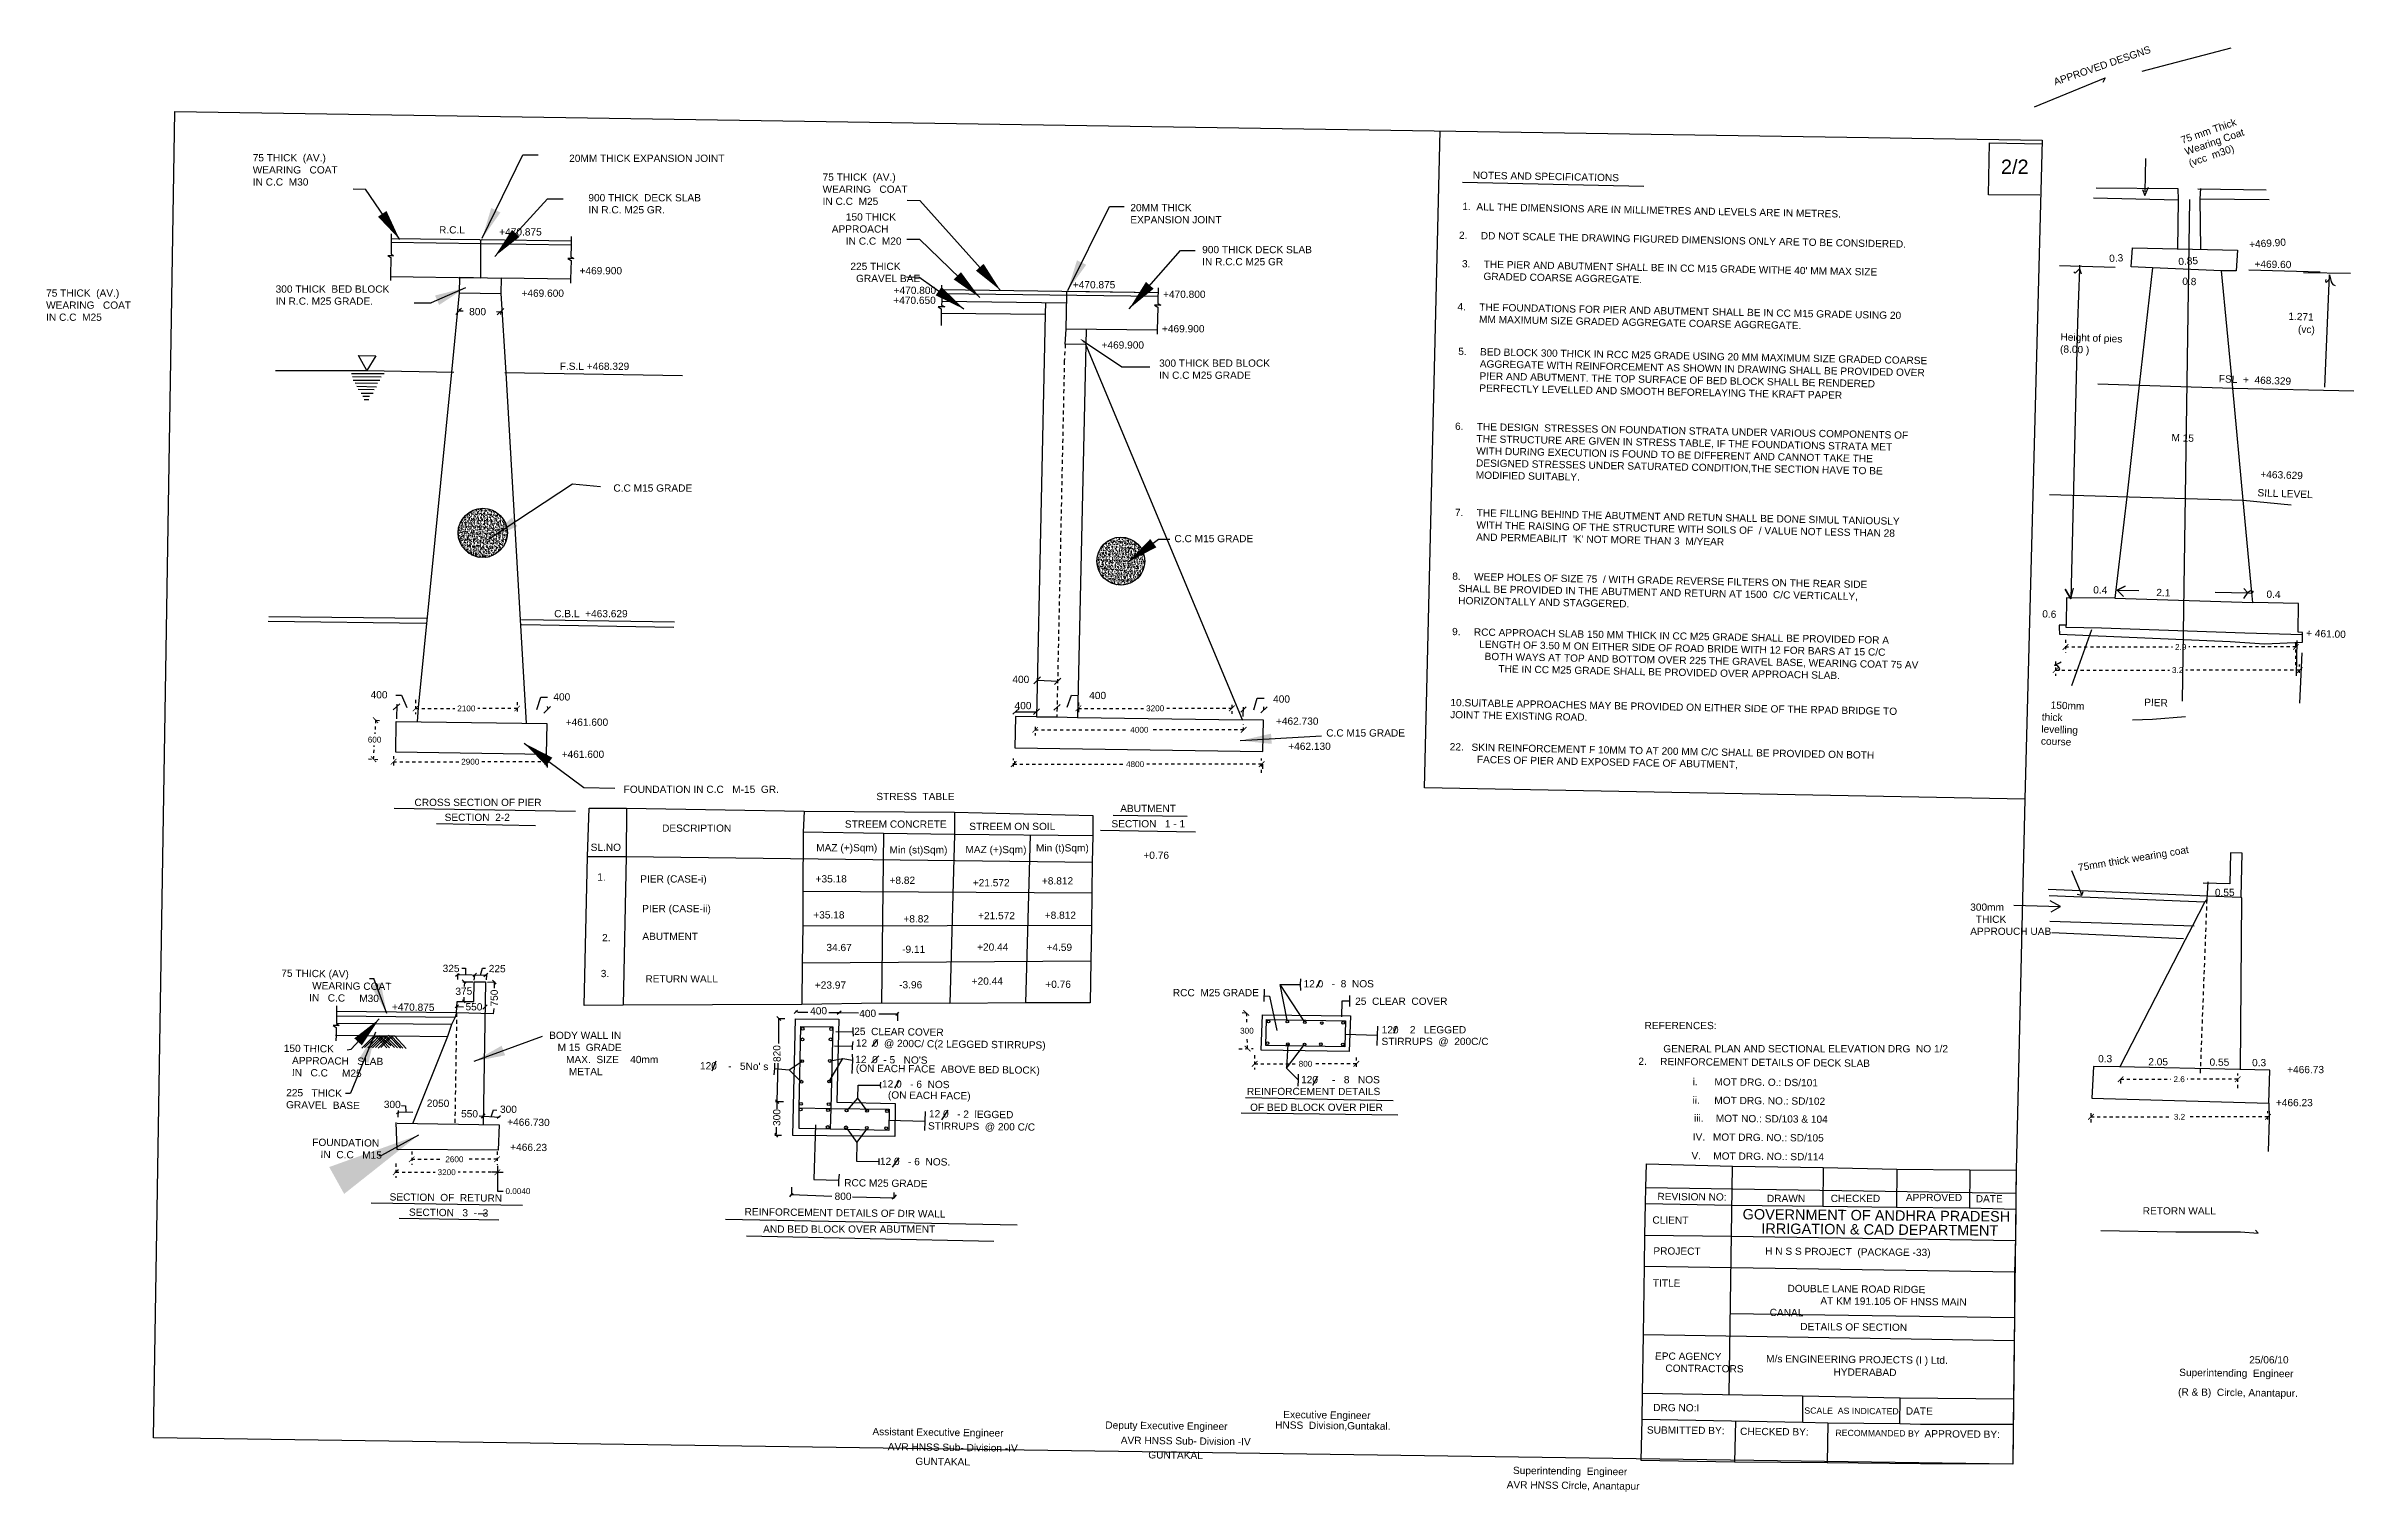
# Model space of a CAD drawing. Header units: inches. Extents: x 38586 to 77226, y 25402 to 50832.
# Drawn here: x 38585.9 to 38659.9, y 25402 to 25448.4 of the extents above; entities that cross this region are included whole.
import ezdxf
from ezdxf import colors
from ezdxf.entities.mleader import LeaderData, LeaderLine
from ezdxf.math import Vec2, Vec3

# ---------------------------------------------------------------- set-up
doc = ezdxf.new("R2010")
doc.units = ezdxf.units.IN
doc.header["$MEASUREMENT"] = 0
for name, pattern in [('ACAD_ISO03W100', [30, 12, -18]), ('DASHDOT', [1, 0.5, -0.25, 0, -0.25]), ('HIDDEN', [9.525, 6.35, -3.175])]:
    doc.linetypes.add(name, pattern=pattern)
for name, color, linetype in [('DIMENSION', 255, 'Continuous'), ('DRAWING', 2, 'Continuous'), ('TEXT', 255, 'Continuous')]:
    doc.layers.add(name, color=color, linetype=linetype)
doc.styles.get("Standard").update_dxf_attribs({"font": 'arial.ttf'})
doc.styles.add('TIMES NEW ROMAN', font='times.ttf')
doc.dimstyles.new('dig', dxfattribs={"dimtxt": 0.1875, "dimasz": 0.18, "dimexe": 0.18, "dimexo": 0.0625, "dimgap": 0.09, "dimtad": 0, "dimtih": 1, "dimtoh": 1, "dimdec": 4, "dimzin": 0, "dimdsep": 46, "dimtxsty": 'Standard', "dimblk": 'ARCHTICK', "dimcen": 0.09, "dimadec": 0, "dimazin": 0, "dimtfac": 1, "dimtdec": 4, "dimtofl": 0, "dimtmove": 0, "dimatfit": 3, "dimldrblk": 'ARCHTICK', "dimfxl": 1, "dimtolj": 1, "dimtzin": 0, "dimarcsym": 0})
doc.dimstyles.new('ISO-25', dxfattribs={"dimtxt": 0.636364, "dimasz": 1, "dimexe": 1.25, "dimexo": 0.625, "dimtad": 0, "dimtih": 1, "dimtoh": 1, "dimlfac": 100, "dimtxsty": 'TIMES NEW ROMAN', "dimcen": 2.5, "dimadec": 0, "dimazin": 0, "dimtfac": 1, "dimtmove": 0, "dimatfit": 3, "dimfxl": 1, "dimarcsym": 0})
pattern_1 = [(50, (0, 0), (0.14345203652, -0.012550427), [0.015, -0.165]), (355, (0, 0), (-0.0277502667, 0.15043842674), [0.012, -0.132]), (100.45144446, (0.01195, -0.00105), (0.11570176935, 0.1378879982), [0.0127480384, -0.1402284224]), (46.1842, (0, 0.04), (0.21344826613, -0.03310385616), [0.0225, -0.2475]), (96.6356355, (0.01779, 0.03724), (0.1869323891, 0.1948237202), [0.0191220684, -0.210342752]), (351.184164, (0, 0.04), (0.186932389, 0.1948237201), [0.018, -0.1980000002]), (21, (0.02, 0.03), (0.11938141042, -0.08052377813), [0.015, -0.165]), (326, (0.02, 0.03), (0.0486630664, 0.145030009), [0.012, -0.132]), (71.45144474, (0.02995, 0.02329), (0.16804447535, 0.06450623056), [0.012748038, -0.1402284224]), (37.5, (0, 0), (0.002431971063, 0.066578770766), [0, -0.1304, 0, -0.134, 0, -0.1325]), (7.5, (0, 0), (0.05261390749, 0.07888234238), [0, -0.0764, 0, -0.1274, 0, -0.0505]), (327.5, (-0.0446, 0), (0.106764487234, -0.004510974347), [0, -0.05, 0, -0.156, 0, -0.207]), (317.5, (-0.0646, 0), (0.11663723387, 0.02002099647), [0, -0.065, 0, -0.1036, 0, -0.147])]

msp = doc.modelspace()

# ---------------------------------------------------------------- texts
at = {"layer": 'TEXT', "attachment_point": 1}
for s, insert, char_height, width, rotation in [('APPROVED DESGNS', (38650.27699, 25447.35045), 0.2326387, 3.7416285, 19.0166557), ('75 mm Thick        Wearing Coat              (vcc  m30)', (38654.35746, 25445.4795), 0.2326387, 3.7416285, 19.0166557), ('NOTES AND SPECIFICATIONS', (38631.66397, 25444.37546), 0.2326387, 5.0507829, 358.9733075), ('1.  ALL THE DIMENSIONS ARE IN MILLIMETRES AND LEVELS ARE IN METRES.', (38631.33011, 25443.37011), 0.2326387, 12.2628398, 358.8571582), ('\\pi-0.69792,l0.93055,t0.93055;2.^IDD NOT SCALE THE DRAWING FIGURED DIMENSIONS ONLY ARE TO BE CONSIDERED.', (38630.99107, 25442.45057), 0.23263866, 14.6192675, 358.8571582), ('+469.90', (38656.56824, 25442.15075), 0.232639, 3.7416285, 3.6692025), ("\\pi-0.69792,l1.16319,t1.16319;3.^ITHE PIER AND ABUTMENT SHALL BE IN CC M15 GRADE WITHE 40' MM MAX SIZE GRADED COARSE AGGREGATE.", (38630.85358, 25441.53898), 0.23263866, 14.6192675, 358.8571582), ('0.3', (38652.0783, 25441.69654), 0.232639, 3.7416285, 3.6692025), ('0.85', (38654.29719, 25441.59659), 0.232639, 3.7416285, 3.6692025), ('+469.60', (38656.74999, 25441.52065), 0.232639, 3.7416285, 359.1330259), ('0.8', (38654.43646, 25440.97116), 0.232639, 3.7416285, 357.9875683), ('\\pi-0.69792,l0.93055,t0.93055;4.^ITHE FOUNDATIONS FOR PIER AND ABUTMENT SHALL BE IN CC M15 GRADE USING 20 MM MAXIMUM SIZE GRADED AGGREGATE COARSE AGGREGATE.', (38630.94316, 25440.15815), 0.23263866, 14.6192675, 358.8571582), ('1.271', (38657.84059, 25439.84732), 0.232639, 3.7416285, 357.9875683), ('Height of pies                    (8.00 )', (38650.52702, 25439.18512), 0.2326387, 3.7416285, 357.9875683), ('(vc)', (38658.14899, 25439.43301), 0.232639, 3.7416285, 357.9875683), ('\\pi-0.69792,l1.16319,t1.16319;5.^IBED BLOCK 300 THICK IN RCC M25 GRADE USING 20 MM MAXIMUM SIZE GRADED COARSE AGGREGATE WITH REINFORCEMENT AS SHOWN IN DRAWING SHALL BE PROVIDED OVER PIER AND ABUTMENT. THE TOP SURFACE OF BED BLOCK SHALL BE RENDERED PERFECTLY LEVELLED AND SMOOTH BEFORELAYING THE KRAFT PAPER', (38630.73473, 25438.72863), 0.23263866, 15.5248135, 358.8571582), ('FSL  +  468.329', (38655.60766, 25437.83944), 0.2326387, 3.7416285, 357.9875683), ('\\pi-0.69792,l1.39583,t1.39583;6.^ITHE DESIGN  STRESSES ON FOUNDATION STRATA UNDER VARIOUS COMPONENTS OF THE STRUCTURE ARE GIVEN IN STRESS TABLE, IF THE FOUNDATIONS STRATA MET WITH DURING EXECUTION IS FOUND TO BE DIFFERENT AND CANNOT TAKE THE DESIGNED STRESSES UNDER SATURATED CONDITION,THE SECTION HAVE TO BE MODIFIED SUITABLY.', (38630.3974, 25436.32976), 0.23263866, 15.5248135, 358.8571582), ('M 15', (38654.08821, 25435.95379), 0.232639, 3.7416285, 357.9875683), ('+463.629', (38656.9417, 25434.77718), 0.232639, 3.7416285, 357.9875683), ('SILL LEVEL', (38656.8501, 25434.18325), 0.232639, 3.7416285, 357.9875683), ("\\pi-0.69792,l1.62847,t1.62847;7.^ITHE FILLING BEHIND THE ABUTMENT AND RETUN SHALL BE DONE SIMUL TANIOUSLY WITH THE RAISING OF THE STRUCTURE WITH SOILS OF  / VALUE NOT LESS THAN 28 AND PERMEABILIT  'K' NOT MORE THAN 3  M/YEAR ", (38630.16194, 25433.56944), 0.23263866, 15.5248135, 358.8571582), ('\\pi-0.20582,l0.43845,t0.93055;8.^IWEEP HOLES OF SIZE 75  / WITH GRADE REVERSE FILTERS ON THE REAR SIDE               \\P\\pi0,t0.43845;SHALL BE PROVIDED IN THE ABUTMENT AND RETURN AT 1500  C/C VERTICALLY, \\PHORIZONTALLY AND STAGGERED.', (38630.77624, 25431.50664), 0.23263866, 15.7578739, 358.8571582), ('0.4', (38651.57913, 25431.06664), 0.232639, 3.7416285, 357.9875683), ('2.1', (38653.60403, 25430.98176), 0.232639, 3.7416285, 357.9875683), ('0.4', (38657.13868, 25430.92716), 0.232639, 3.7416285, 357.9875683), ('0.6', (38649.94317, 25430.29521), 0.232639, 3.7416285, 357.9875683), ('\\pi-0.69792,l0.93055,t0.93055;9.^IRCC APPROACH SLAB 150 MM THICK IN CC M25 GRADE SHALL BE PROVIDED FOR A                    LENGTH OF 3.50 M ON EITHER SIDE OF ROAD BRIDE WITH 12 FOR BARS AT 15 C/C                       BOTH WAYS AT TOP AND BOTTOM OVER 225 THE GRAVEL BASE, WEARING COAT 75 AV                THE IN CC M25 GRADE SHALL BE PROVIDED OVER APPROACH SLAB.', (38630.76969, 25429.73159), 0.23263866, 15.7578739, 358.8571582), ('+ 461.00', (38658.41053, 25429.67786), 0.232639, 3.7416285, 357.9875683), ('10.SUITABLE APPROACHES MAY BE PROVIDED ON EITHER SIDE OF THE RPAD BRIDGE TO JOINT THE EXISTING ROAD.', (38630.94777, 25427.45022), 0.2326387, 15.0922044, 358.8571582), ('   150mm                       thick                      levelling                    course', (38649.94079, 25427.37636), 0.2326387, 3.7416285, 357.9875683), ('PIER', (38653.21446, 25427.45871), 0.232639, 3.7416285, 357.9875683), ('\\pi-0.69792,l0.93055,t0.93055;22.^ISKIN REINFORCEMENT F 10MM TO AT 200 MM C/C SHALL BE PROVIDED ON BOTH                 FACES OF PIER AND EXPOSED FACE OF ABUTMENT,', (38630.69356, 25426.03324), 0.23263866, 15.0922044, 358.8571582), ('75mm thick wearing coat', (38651.06858, 25422.1478), 0.2326387, 3.7416285, 9.3381021), ('325', (38598.60637, 25418.91619), 0.232639, 6.6075991, 359.3363112), ('225', (38600.08614, 25418.91049), 0.232639, 6.6075991, 359.3363112), ('75 THICK (AV)                                                             WEARING COAT                                             IN   C.C     M30                                               ', (38593.42922, 25418.76225), 0.23263866, 6.6075991, 359.3363112), ('375', (38599.01021, 25418.17656), 0.232639, 6.6075991, 1.5240194), ('+470.875', (38596.97998, 25417.67845), 0.232639, 6.6075991, 359.3363112), ('550', (38599.34078, 25417.68474), 0.232639, 6.6075991, 359.3363112), ('750', (38600.14502, 25417.57327), 0.232639, 6.6075991, 90.3521174), ('400', (38610.39555, 25417.54342), 0.232639, 6.6075991, 1.7452345), ('400', (38611.97045, 25417.45939), 0.232639, 6.6075991, 1.7452345), ('25  CLEAR COVER', (38611.81327, 25416.8964), 0.2326387, 6.6075991, 359.3363112), ('          150 THICK                                                           APPROACH   SLAB                                          IN   C.C     M25                                               ', (38592.60521, 25416.36246), 0.23263866, 6.6075991, 359.3363112), ('820', (38609.22042, 25415.78982), 0.232639, 6.6075991, 91.413161), ("12  0  - 5   NO'S", (38611.84644, 25415.99512), 0.2326387, 6.6075991, 359.3363112), ('12  0  @ 200C/ C(2 LEGGED STIRRUPS)', (38611.86629, 25416.52314), 0.2326387, 6.6075991, 359.3363112), ("120    -   5No' s", (38606.8651, 25415.79074), 0.2326387, 6.6075991, 359.3363112), ('(ON EACH FACE  ABOVE BED BLOCK)', (38611.86629, 25415.71408), 0.2326387, 6.6075991, 359.3363112), ('12 0   - 6  NOS', (38612.70591, 25415.21047), 0.2326387, 6.6075991, 359.3363112), ('\\pi-0.69792,l0.93055,t0.93055;2.^IREINFORCEMENT DETAILS OF DECK SLAB', (38636.74557, 25415.9355), 0.2326387, 7.8772854, 359.5011405), ('\\pi-0.69792,l0.93055,t0.93055;i.^IMOT DRG. O.: DS/101', (38638.48811, 25415.28207), 0.2326387, 7.8772854, 359.5011405), ('225   THICK                                                     GRAVEL  BASE', (38593.58608, 25414.92763), 0.2326387, 6.6075991, 359.3363112), ('300', (38596.71848, 25414.5518), 0.232639, 6.6075991, 359.3363112), ('2050', (38598.09781, 25414.58896), 0.232639, 6.6075991, 359.3363112), ('(ON EACH FACE)', (38612.89656, 25414.85423), 0.2326387, 6.6075991, 359.3363112), ('\\pi-0.69792,l1.16319,t1.16319;ii.^IMOT DRG. NO.: SD/102', (38638.25197, 25414.69081), 0.2326387, 7.8772854, 359.5011405), ('550', (38599.19878, 25414.25235), 0.232639, 6.6075991, 359.3363112), ('300', (38600.44744, 25414.39577), 0.232639, 6.6075991, 359.3363112), ('+466.730', (38600.6771, 25413.9848), 0.232639, 6.6075991, 359.3363112), ('300', (38609.20882, 25413.74116), 0.232639, 6.6075991, 89.814192), ('STIRRUPS  @ 200 C/C', (38614.18214, 25413.86074), 0.2326387, 6.6075991, 359.3363112), ('12 0   - 2  lEGGED', (38614.21302, 25414.25013), 0.2326387, 6.6075991, 359.3363112), ('\\pi-0.69792,l1.16319,t1.16319;iii.^IMOT NO.: SD/103 & 104', (38638.29912, 25414.11384), 0.2326387, 7.8772854, 359.5011405), ('FOUNDATION                                                     IN  C.C   M15', (38594.42273, 25413.33502), 0.2326387, 6.6075991, 359.3363112), ('+466.23', (38600.77398, 25413.1792), 0.232639, 6.6075991, 359.3363112), ('\\pi0.15028,l0.54763,t1.16319;IV.^I  MOT DRG. NO.: SD/105', (38638.02544, 25413.51439), 0.2326387, 7.8772854, 359.5011405), ('12 0   - 6  NOS.', (38612.63855, 25412.72692), 0.2326387, 6.6075991, 359.3363112), ('\\pi-0.69792,l1.39583,t1.39583;V.^IMOT DRG. NO.: SD/114', (38637.98464, 25412.90957), 0.2326387, 7.8772854, 359.5011405), ('SECTION  OF  RETURN', (38596.90405, 25411.58184), 0.2326387, 6.6075991, 359.3363112), ('800', (38611.18428, 25411.60297), 0.232639, 6.6075991, 359.3363112), ('RCC M25 GRADE', (38611.49225, 25412.03746), 0.2326387, 6.6075991, 359.3363112), ('\\pi-0.69792,l1.39583,t1.39583;REVISION NO:', (38636.89036, 25411.60156), 0.2326387, 7.8772854, 359.5011405), ('SECTION   3  -  3', (38597.5252, 25411.09202), 0.2326387, 6.6075991, 359.3363112), ('REINFORCEMENT DETAILS OF DIR WALL', (38608.2973, 25411.10728), 0.2326387, 6.6075991, 359.3363112), ('\\pi-0.69792,l1.39583,t1.39583;CLIENT', (38636.73052, 25410.84586), 0.2326387, 7.8772854, 359.5011405), ('\\pi-1,l2,t2;GOVERNMENT OF ANDHRA PRADESH', (38639.32318, 25411.08568), 0.3333333, 9.6987231, 359.5011405), ('\\pi-1,l2,t2;IRRIGATION & CAD DEPARTMENT', (38639.92257, 25410.62659), 0.3333333, 9.6987231, 359.5011405), ('\\pi-0.69792,l1.39583,t1.39583;PROJECT', (38636.76151, 25409.85499), 0.2326387, 7.8772854, 359.5011405), ('\\pi-0.69792,l1.39583,t1.39583;H N S S PROJECT  (PACKAGE -33)', (38640.34885, 25409.84943), 0.2326387, 7.8772854, 359.5011405), ('\\pi-0.69792,l1.39583,t1.39583;TITLE', (38636.7452, 25408.82578), 0.2326387, 7.8772854, 359.5011405), ('\\pi-0.69792,l1.39583,t1.39583;              DOUBLE LANE ROAD RIDGE                                   AT KM 191.105 OF HNSS MAIN CANAL', (38639.80144, 25408.6618), 0.23263866, 7.8772854, 359.5011405), ('\\pi-0.69792,l1.39583,t1.39583;DETAILS OF SECTION', (38641.47503, 25407.42734), 0.2326387, 7.8772854, 359.5011405), ('\\pi-0.69792,l1.39583,t1.39583;        EPC AGENCY                                                     CONTRACTORS', (38636.09152, 25406.48683), 0.23263866, 7.8772854, 359.5011405), (' M/s ENGINEERING PROJECTS (I ) Ltd.                                                                                                       ', (38640.98659, 25406.38979), 0.23263866, 7.8772854, 359.5011405), ('HYDERABAD                                                                                                       ', (38643.23859, 25405.96413), 0.23263866, 7.8772854, 359.5011405), ('Superintending  Engineer', (38654.33461, 25405.94901), 0.2326387, 6.6075991, 359.3363112), ('(R & B)  Circle, Anantapur.', (38654.29772, 25405.32337), 0.2326387, 6.6075991, 359.3363112), ('Deputy Executive Engineer', (38619.87359, 25404.25873), 0.2326387, 6.6075991, 359.3363112), (' HNSS  Division,Guntakal.', (38625.23173, 25404.26428), 0.2326387, 6.6075991, 359.3363112), (' Executive Engineer', (38625.49276, 25404.59924), 0.2326387, 6.6075991, 359.3363112), ('\\pi-0.69792,l1.39583,t1.39583;SUBMITTED BY:', (38636.55449, 25404.10784), 0.2326387, 7.8772854, 359.5011405), ('\\pi-0.69792,l1.39583,t1.39583;DRG NO:I', (38636.75498, 25404.82779), 0.2326387, 7.8772854, 359.5011405), ('\\pi-0.6,l1.2,t1.2;SCALE  AS INDICATED', (38641.70489, 25404.71304), 0.2, 7.8772854, 359.5011405), ('\\pi-0.69792,l1.39583,t1.39583;DATE', (38644.8625, 25404.71638), 0.2326387, 7.8772854, 359.5011405), ('Assistant Executive Engineer', (38612.39817, 25404.05089), 0.2326387, 6.6075991, 359.3363112), ('AVR HNSS Sub- Division -IV', (38612.892, 25403.56545), 0.2326387, 6.6075991, 359.3363112), ('AVR HNSS Sub- Division -IV', (38620.36743, 25403.77329), 0.2326387, 6.6075991, 359.3363112), ('\\pi-0.69792,l1.39583,t1.39583;CHECKED BY:', (38639.54373, 25404.06281), 0.2326387, 7.8772854, 359.5011405), ('\\pi-0.6,l1.2,t1.2;RECOMMANDED BY', (38642.70235, 25403.99761), 0.2, 7.8772854, 359.5011405), ('\\pi-0.69792,l1.39583,t1.39583;APPROVED BY:', (38645.46299, 25403.98772), 0.2326387, 7.8772854, 359.5011405), ('GUNTAKAL', (38613.77617, 25403.09592), 0.232639, 6.6075991, 359.3363112), ('GUNTAKAL', (38621.25159, 25403.30376), 0.232639, 6.6075991, 359.3363112), ('Superintending  Engineer', (38632.95435, 25402.80419), 0.2326387, 6.6075991, 359.3363112), ('AVR HNSS Circle, Anantapur', (38632.75336, 25402.34493), 0.2326387, 6.6075991, 359.3363112)]:
    msp.add_mtext(s, dxfattribs=dict(at, insert=insert, char_height=char_height, width=width, rotation=rotation))
for s, insert, char_height, width in [('75 THICK  (AV.)                WEARING   COAT            IN C.C  M30 ', (38592.51025, 25444.92989), 0.2326387, 3.7416285), ('20MM THICK EXPANSION JOINT', (38602.66436, 25444.91316), 0.2326387, 5.2080646), ('75 THICK  (AV.)                WEARING   COAT            IN C.C  M25 ', (38610.7975, 25444.30923), 0.2326387, 3.7416285), ('2/2', (38648.61198, 25444.75527), 0.457015, 7.3503648), ('900 THICK  DECK SLAB  IN R.C. M25 GR.', (38603.2811, 25443.64861), 0.2326387, 3.7416285), ('R.C.L', (38598.48847, 25442.61662), 0.232639, 5.2080646), ('     150 THICK                APPROACH                           IN C.C  M20 ', (38611.09251, 25443.03197), 0.2326387, 3.7416285), ('20MM THICK EXPANSION JOINT', (38620.674, 25443.33058), 0.2326387, 2.9622023), ('+470.875', (38600.42048, 25442.55194), 0.232639, 5.2080646), ('900 THICK DECK SLAB IN R.C.C M25 GR', (38622.97964, 25441.98283), 0.2326387, 3.7416285), ('+469.900', (38602.99766, 25441.30594), 0.232639, 5.2080646), ('      225 THICK                          GRAVEL BAE', (38611.1487, 25441.44592), 0.2326387, 3.7416285), ('75 THICK  (AV.)                WEARING   COAT            IN C.C  M25 ', (38585.87993, 25440.58915), 0.2326387, 3.7416285), ('300 THICK  BED BLOCK  IN R.C. M25 GRADE.', (38593.2459, 25440.71779), 0.2326387, 3.7416285), ('+469.600', (38601.13426, 25440.58436), 0.232639, 5.2080646), ('+470.800', (38613.07647, 25440.67606), 0.232639, 3.7416285), ('+470.875', (38618.82758, 25440.85609), 0.232639, 3.7416285), ('+470.800', (38621.72259, 25440.54995), 0.232639, 3.7416285), ('800', (38599.4559, 25439.99195), 0.232639, 5.2080646), ('+470.650', (38613.06674, 25440.3565), 0.232639, 3.7416285), ('+469.900', (38619.74845, 25438.92125), 0.232639, 3.7416285), ('+469.900', (38621.68934, 25439.44354), 0.232639, 3.7416285), ('F.S.L +468.329', (38602.36246, 25438.23893), 0.2326387, 5.2080646), ('300 THICK BED BLOCK IN C.C M25 GRADE', (38621.59815, 25438.33987), 0.2326387, 3.7416285), ('C.C M15 GRADE', (38604.08494, 25434.33094), 0.2326387, 5.2080646), ('C.C M15 GRADE', (38622.08781, 25432.70873), 0.2326387, 3.7416285), ('C.B.L  +463.629', (38602.18498, 25430.29965), 0.2326387, 5.2080646), ('400', (38616.8879, 25428.18954), 0.232639, 3.7416285), ('400', (38596.29379, 25427.69685), 0.232639, 5.2080646), ('400', (38602.15748, 25427.62731), 0.232639, 5.2080646), ('400', (38616.9584, 25427.3487), 0.232639, 3.7416285), ('400', (38619.35349, 25427.6733), 0.232639, 3.7416285), ('400', (38625.25534, 25427.55969), 0.232639, 3.7416285), ('+461.600', (38602.55354, 25426.81649), 0.232639, 5.2080646), ('+462.730', (38625.34677, 25426.84985), 0.232639, 3.7416285), ('C.C M15 GRADE', (38626.96027, 25426.47095), 0.2326387, 3.7416285), ('+461.600', (38602.42485, 25425.78784), 0.232639, 5.2080646), ('+462.130', (38625.74155, 25426.0432), 0.232639, 3.7416285), ('CROSS SECTION OF PIER', (38597.69926, 25424.24255), 0.2326387, 5.2080646), ('FOUNDATION IN C.C   M-15  GR.', (38604.41297, 25424.66159), 0.2326387, 5.2080646), ('STRESS  TABLE', (38612.52215, 25424.43177), 0.2326387, 3.7416285), ('SECTION  2-2', (38598.66784, 25423.76297), 0.2326387, 5.2080646), ('DESCRIPTION', (38605.64619, 25423.41532), 0.2326387, 3.7416285), ('STREEM CONCRETE', (38611.51346, 25423.5464), 0.2326387, 3.7416285), ('STREEM ON SOIL', (38615.50439, 25423.47108), 0.2326387, 3.7416285), ('SECTION   1 - 1', (38620.06724, 25423.556), 0.2326387, 3.7416285), ('ABUTMENT', (38620.34867, 25424.04806), 0.232639, 3.7416285), ('SL.NO', (38603.35471, 25422.80091), 0.232639, 3.7416285), ('MAZ (+)Sqm)', (38610.59261, 25422.78702), 0.2326387, 3.7416285), ('Min (st)Sqm)', (38612.945, 25422.71967), 0.2326387, 3.7416285), ('MAZ (+)Sqm)', (38615.3818, 25422.72851), 0.2326387, 3.7416285), ('Min (t)Sqm)', (38617.64361, 25422.78269), 0.2326387, 3.7416285), ('+0.76', (38621.09251, 25422.54519), 0.232639, 3.7416285), ('1.', (38603.56791, 25421.84682), 0.232639, 3.7416285), ('PIER (CASE-i)', (38604.9471, 25421.7852), 0.2326387, 3.7416285), ('+35.18', (38610.57259, 25421.78825), 0.232639, 3.7416285), ('+8.82', (38612.94475, 25421.74262), 0.232639, 3.7416285), ('+21.572', (38615.61677, 25421.66444), 0.232639, 3.7416285), ('+8.812', (38617.83554, 25421.72387), 0.232639, 3.7416285), ('0.55', (38655.47858, 25421.35152), 0.232639, 3.7416285), ('PIER (CASE-ii)', (38605.00836, 25420.83369), 0.2326387, 3.7416285), ('+35.18', (38610.4989, 25420.6321), 0.232639, 3.7416285), ('+8.82', (38613.39106, 25420.50496), 0.232639, 3.7416285), ('+21.572', (38615.78657, 25420.6082), 0.232639, 3.7416285), ('+8.812', (38617.92677, 25420.62089), 0.232639, 3.7416285), ('300mm                                THICK                    APPROUCH UAB', (38647.62576, 25420.88002), 0.2326387, 3.7416285), ('2.', (38603.72193, 25419.90162), 0.232639, 3.7416285), ('ABUTMENT', (38605.01224, 25419.9419), 0.232639, 3.7416285), ('34.67', (38610.92037, 25419.58484), 0.232639, 3.7416285), ('-9.11', (38613.35107, 25419.52802), 0.232639, 3.7416285), ('+20.44', (38615.75596, 25419.5988), 0.232639, 3.7416285), ('+4.59', (38617.98151, 25419.59084), 0.232639, 3.7416285), ('3.', (38603.67848, 25418.74952), 0.232639, 3.7416285), ('RETURN WALL', (38605.11146, 25418.5783), 0.2326387, 3.7416285), ('+23.97', (38610.54819, 25418.3795), 0.232639, 3.7416285), ('-3.96', (38613.25479, 25418.38904), 0.232639, 3.7416285), ('+20.44', (38615.58191, 25418.50563), 0.232639, 3.7416285), ('+0.76', (38617.94502, 25418.40583), 0.232639, 3.7416285), ('12 0   -  8  NOS', (38626.23232, 25418.42072), 0.2326387, 5.2080646), ('RCC  M25 GRADE', (38622.03688, 25418.13517), 0.2326387, 5.2080646), ('25  CLEAR  COVER', (38627.88756, 25417.86029), 0.2326387, 5.2080646), ('BODY WALL IN                   M 15  GRADE                      MAX.  SIZE    40mm          METAL ', (38602.02299, 25416.76569), 0.2326387, 3.7416285), ('120    2   LEGGED', (38628.74068, 25416.94469), 0.2326387, 5.2080646), ('REFERENCES:', (38637.17565, 25417.08047), 0.2326387, 5.2080646), ('STIRRUPS  @  200C/C', (38628.73446, 25416.57103), 0.2326387, 5.2080646), ('GENERAL PLAN AND SECTIONAL ELEVATION DRG  NO 1/2', (38637.77695, 25416.33672), 0.2326387, 9.1935572), ('0.3', (38651.73065, 25416.01652), 0.232639, 3.7416285), ('120     -   8   NOS', (38626.15251, 25415.34324), 0.2326387, 5.2080646), ('2.05', (38653.34063, 25415.91562), 0.232639, 3.7416285), ('0.55', (38655.30716, 25415.90559), 0.232639, 3.7416285), ('0.3', (38656.67056, 25415.88974), 0.232639, 3.7416285), ('+466.73', (38657.79595, 25415.6674), 0.232639, 3.7416285), ('REINFORCEMENT DETAILS', (38624.41557, 25414.96408), 0.2326387, 5.2080646), ('+466.23', (38657.43561, 25414.60682), 0.232639, 3.7416285), ('OF BED BLOCK OVER PIER', (38624.51622, 25414.45712), 0.2326387, 5.2080646), ('DRAWN', (38641.10313, 25411.53224), 0.232639, 3.7416285), ('CHECKED', (38643.14798, 25411.53238), 0.232639, 3.7416285), ('APPROVED', (38645.56146, 25411.56083), 0.232639, 3.7416285), ('DATE', (38647.80392, 25411.52291), 0.232639, 3.7416285), ('RETORN WALL', (38653.16172, 25411.13272), 0.2326387, 3.7416285), ('AND BED BLOCK OVER ABUTMENT', (38608.88988, 25410.54809), 0.2326387, 5.9041284), ('25/06/10', (38656.57902, 25406.35166), 0.232639, 3.7416285)]:
    msp.add_mtext(s, dxfattribs=dict(at, insert=insert, char_height=char_height, width=width))

# ---------------------------------------------------------------- blocks, each defined once
blk = doc.blocks.new('_ArchTick')
at = {"color": 0, "linetype": 'ByBlock', "const_width": 0.15}
blk.add_lwpolyline([(-0.5, -0.5), (0.5, 0.5)], dxfattribs=at)
blk = doc.blocks.new('*D2')
at = {"layer": 'Defpoints', "color": 0, "linetype": 'DASHDOT', "ltscale": 0.02, "transparency": 16777216}
for p in [(38597.612, 25412.984), (38600.351, 25412.98), (38600.351, 25412.67)]:
    blk.add_point(p, dxfattribs=at)
at = {"layer": 'DIMENSION', "color": 0, "linetype": 'DASHDOT', "lineweight": -2, "ltscale": 0.02, "transparency": 16777216}
for p, q in [((38597.612, 25412.922), (38597.612, 25412.49)), ((38597.612, 25412.67), (38598.61, 25412.67)), ((38600.351, 25412.67), (38599.353, 25412.67)), ((38600.351, 25412.917), (38600.351, 25412.49))]:
    blk.add_line(p, q, dxfattribs=at)
at = {"layer": 'DIMENSION', "color": 0, "linetype": 'DASHDOT', "lineweight": -2, "ltscale": 0.02, "transparency": 16777216, "xscale": 0.18, "yscale": 0.18, "zscale": 0.18, "rotation": 180}
blk.add_blockref('_ArchTick', (38597.612, 25412.67), dxfattribs=at)
at = {"layer": 'DIMENSION', "color": 0, "linetype": 'DASHDOT', "lineweight": -2, "ltscale": 0.02, "transparency": 16777216, "xscale": 0.18, "yscale": 0.18, "zscale": 0.18}
blk.add_blockref('_ArchTick', (38600.351, 25412.67), dxfattribs=at)
at = {"layer": 'DIMENSION', "color": 0, "linetype": 'DASHDOT', "ltscale": 0.02, "transparency": 16777216, "insert": (38598.982, 25412.67), "char_height": 0.1875, "attachment_point": 5}
blk.add_mtext('\\A1;2600', dxfattribs=at)
blk = doc.blocks.new('*D3')
at = {"layer": 'Defpoints', "color": 0, "linetype": 'DASHDOT', "ltscale": 0.02, "transparency": 16777216}
for p in [(38597.102, 25412.594), (38600.365, 25412.522), (38600.365, 25412.255)]:
    blk.add_point(p, dxfattribs=at)
at = {"layer": 'DIMENSION', "color": 0, "linetype": 'DASHDOT', "lineweight": -2, "ltscale": 0.02, "transparency": 16777216}
for p, q in [((38597.102, 25412.531), (38597.102, 25412.075)), ((38597.102, 25412.255), (38598.364, 25412.255)), ((38600.365, 25412.255), (38599.103, 25412.255)), ((38600.365, 25412.46), (38600.365, 25412.075))]:
    blk.add_line(p, q, dxfattribs=at)
at = {"layer": 'DIMENSION', "color": 0, "linetype": 'DASHDOT', "lineweight": -2, "ltscale": 0.02, "transparency": 16777216, "xscale": 0.18, "yscale": 0.18, "zscale": 0.18, "rotation": 180}
blk.add_blockref('_ArchTick', (38597.102, 25412.255), dxfattribs=at)
at = {"layer": 'DIMENSION', "color": 0, "linetype": 'DASHDOT', "lineweight": -2, "ltscale": 0.02, "transparency": 16777216, "xscale": 0.18, "yscale": 0.18, "zscale": 0.18}
blk.add_blockref('_ArchTick', (38600.365, 25412.255), dxfattribs=at)
at = {"layer": 'DIMENSION', "color": 0, "linetype": 'DASHDOT', "ltscale": 0.02, "transparency": 16777216, "insert": (38598.733, 25412.255), "char_height": 0.1875, "attachment_point": 5}
blk.add_mtext('\\A1;3200', dxfattribs=at)
blk = doc.blocks.new('*D4')
at = {"layer": 'Defpoints', "color": 0, "linetype": 'DASHDOT', "ltscale": 0.02, "transparency": 16777216}
for p in [(38597.029, 25425.674), (38601.955, 25425.602), (38601.955, 25425.43)]:
    blk.add_point(p, dxfattribs=at)
at = {"layer": 'DIMENSION', "color": 0, "linetype": 'DASHDOT', "lineweight": -2, "ltscale": 0.02, "transparency": 16777216}
for p, q in [((38597.029, 25425.612), (38597.029, 25425.25)), ((38597.029, 25425.43), (38599.121, 25425.43)), ((38601.955, 25425.43), (38599.863, 25425.43)), ((38601.955, 25425.539), (38601.955, 25425.25))]:
    blk.add_line(p, q, dxfattribs=at)
at = {"layer": 'DIMENSION', "color": 0, "linetype": 'DASHDOT', "lineweight": -2, "ltscale": 0.02, "transparency": 16777216, "xscale": 0.18, "yscale": 0.18, "zscale": 0.18, "rotation": 180}
blk.add_blockref('_ArchTick', (38597.029, 25425.43), dxfattribs=at)
at = {"layer": 'DIMENSION', "color": 0, "linetype": 'DASHDOT', "lineweight": -2, "ltscale": 0.02, "transparency": 16777216, "xscale": 0.18, "yscale": 0.18, "zscale": 0.18}
blk.add_blockref('_ArchTick', (38601.955, 25425.43), dxfattribs=at)
at = {"layer": 'DIMENSION', "color": 0, "linetype": 'DASHDOT', "ltscale": 0.02, "transparency": 16777216, "insert": (38599.492, 25425.43), "char_height": 0.1875, "attachment_point": 5}
blk.add_mtext('\\A1;2900', dxfattribs=at)
blk = doc.blocks.new('*D5')
at = {"layer": 'Defpoints', "color": 0, "linetype": 'DASHDOT', "ltscale": 0.02, "transparency": 16777216}
for p in [(38597.734, 25427.478), (38600.997, 25427.406), (38600.997, 25427.139)]:
    blk.add_point(p, dxfattribs=at)
at = {"layer": 'DIMENSION', "color": 0, "linetype": 'DASHDOT', "lineweight": -2, "ltscale": 0.02, "transparency": 16777216}
for p, q in [((38597.734, 25427.415), (38597.734, 25426.959)), ((38597.734, 25427.139), (38598.994, 25427.139)), ((38600.997, 25427.139), (38599.736, 25427.139)), ((38600.997, 25427.344), (38600.997, 25426.959))]:
    blk.add_line(p, q, dxfattribs=at)
at = {"layer": 'DIMENSION', "color": 0, "linetype": 'DASHDOT', "lineweight": -2, "ltscale": 0.02, "transparency": 16777216, "xscale": 0.18, "yscale": 0.18, "zscale": 0.18, "rotation": 180}
blk.add_blockref('_ArchTick', (38597.734, 25427.139), dxfattribs=at)
at = {"layer": 'DIMENSION', "color": 0, "linetype": 'DASHDOT', "lineweight": -2, "ltscale": 0.02, "transparency": 16777216, "xscale": 0.18, "yscale": 0.18, "zscale": 0.18}
blk.add_blockref('_ArchTick', (38600.997, 25427.139), dxfattribs=at)
at = {"layer": 'DIMENSION', "color": 0, "linetype": 'DASHDOT', "ltscale": 0.02, "transparency": 16777216, "insert": (38599.365, 25427.139), "char_height": 0.1875, "attachment_point": 5}
blk.add_mtext('\\A1;2100', dxfattribs=at)
blk = doc.blocks.new('*D6')
at = {"layer": 'Defpoints', "color": 0, "linetype": 'DASHDOT', "ltscale": 0.02, "transparency": 16777216}
for p in [(38596.421, 25426.766), (38596.452, 25426.765), (38596.162, 25425.525)]:
    blk.add_point(p, dxfattribs=at)
at = {"layer": 'DIMENSION', "color": 0, "linetype": 'DASHDOT', "lineweight": -2, "ltscale": 0.02, "transparency": 16777216}
for p, q in [((38596.452, 25426.765), (38596.43, 25426.325)), ((38596.483, 25426.763), (38596.632, 25426.756)), ((38596.388, 25425.513), (38596.411, 25425.953)), ((38596.225, 25425.522), (38596.568, 25425.504))]:
    blk.add_line(p, q, dxfattribs=at)
at = {"layer": 'DIMENSION', "color": 0, "linetype": 'DASHDOT', "lineweight": -2, "ltscale": 0.02, "transparency": 16777216, "xscale": 0.18, "yscale": 0.18, "zscale": 0.18}
for p, rotation in [((38596.452, 25426.765), 87.07689513305218), ((38596.388, 25425.513), 267.0768951330522)]:
    blk.add_blockref('_ArchTick', p, dxfattribs=dict(at, rotation=rotation))
at = {"layer": 'DIMENSION', "color": 0, "linetype": 'DASHDOT', "ltscale": 0.02, "transparency": 16777216, "insert": (38596.42, 25426.139), "char_height": 0.1875, "attachment_point": 5}
blk.add_mtext('\\A1;600', dxfattribs=at)
blk = doc.blocks.new('*D7')
at = {"layer": 'Defpoints', "color": 0, "linetype": 'DASHDOT', "ltscale": 0.02, "transparency": 16777216}
for p in [(38619.007, 25427.389), (38623.933, 25427.317), (38623.933, 25427.144)]:
    blk.add_point(p, dxfattribs=at)
at = {"layer": 'DIMENSION', "color": 0, "linetype": 'DASHDOT', "lineweight": -2, "ltscale": 0.02, "transparency": 16777216}
for p, q in [((38619.007, 25427.326), (38619.007, 25426.964)), ((38619.007, 25427.144), (38621.1, 25427.144)), ((38623.933, 25427.144), (38621.84, 25427.144)), ((38623.933, 25427.254), (38623.933, 25426.964))]:
    blk.add_line(p, q, dxfattribs=at)
at = {"layer": 'DIMENSION', "color": 0, "linetype": 'DASHDOT', "lineweight": -2, "ltscale": 0.02, "transparency": 16777216, "xscale": 0.18, "yscale": 0.18, "zscale": 0.18, "rotation": 180}
blk.add_blockref('_ArchTick', (38619.007, 25427.144), dxfattribs=at)
at = {"layer": 'DIMENSION', "color": 0, "linetype": 'DASHDOT', "lineweight": -2, "ltscale": 0.02, "transparency": 16777216, "xscale": 0.18, "yscale": 0.18, "zscale": 0.18}
blk.add_blockref('_ArchTick', (38623.933, 25427.144), dxfattribs=at)
at = {"layer": 'DIMENSION', "color": 0, "linetype": 'DASHDOT', "ltscale": 0.02, "transparency": 16777216, "insert": (38621.47, 25427.144), "char_height": 0.1875, "attachment_point": 5}
blk.add_mtext('\\A1;3200', dxfattribs=at)
blk = doc.blocks.new('*D8')
at = {"layer": 'Defpoints', "color": 0, "linetype": 'DASHDOT', "ltscale": 0.02, "transparency": 16777216}
for p in [(38617.62, 25426.611), (38624.309, 25426.454), (38624.309, 25426.365)]:
    blk.add_point(p, dxfattribs=at)
at = {"layer": 'DIMENSION', "color": 0, "linetype": 'DASHDOT', "lineweight": -2, "ltscale": 0.02, "transparency": 16777216}
for p, q in [((38617.62, 25426.548), (38617.62, 25426.274)), ((38617.62, 25426.454), (38620.591, 25426.454)), ((38624.309, 25426.454), (38621.338, 25426.454)), ((38624.309, 25426.428), (38624.309, 25426.634))]:
    blk.add_line(p, q, dxfattribs=at)
at = {"layer": 'DIMENSION', "color": 0, "linetype": 'DASHDOT', "lineweight": -2, "ltscale": 0.02, "transparency": 16777216, "xscale": 0.18, "yscale": 0.18, "zscale": 0.18, "rotation": 180}
blk.add_blockref('_ArchTick', (38617.62, 25426.454), dxfattribs=at)
at = {"layer": 'DIMENSION', "color": 0, "linetype": 'DASHDOT', "lineweight": -2, "ltscale": 0.02, "transparency": 16777216, "xscale": 0.18, "yscale": 0.18, "zscale": 0.18}
blk.add_blockref('_ArchTick', (38624.309, 25426.454), dxfattribs=at)
at = {"layer": 'DIMENSION', "color": 0, "linetype": 'DASHDOT', "ltscale": 0.02, "transparency": 16777216, "insert": (38620.964, 25426.454), "char_height": 0.1875, "attachment_point": 5}
blk.add_mtext('\\A1;4000', dxfattribs=at)
blk = doc.blocks.new('*D9')
at = {"layer": 'Defpoints', "color": 0, "linetype": 'DASHDOT', "ltscale": 0.02, "transparency": 16777216}
for p in [(38616.928, 25425.216), (38624.888, 25425.351), (38624.888, 25425.009)]:
    blk.add_point(p, dxfattribs=at)
at = {"layer": 'DIMENSION', "color": 0, "linetype": 'DASHDOT', "lineweight": -2, "ltscale": 0.02, "transparency": 16777216}
for p, q in [((38616.928, 25425.279), (38616.928, 25425.531)), ((38616.928, 25425.351), (38620.453, 25425.351)), ((38624.888, 25425.351), (38621.2, 25425.351)), ((38624.888, 25425.072), (38624.888, 25425.531))]:
    blk.add_line(p, q, dxfattribs=at)
at = {"layer": 'DIMENSION', "color": 0, "linetype": 'DASHDOT', "lineweight": -2, "ltscale": 0.02, "transparency": 16777216, "xscale": 0.18, "yscale": 0.18, "zscale": 0.18, "rotation": 180}
blk.add_blockref('_ArchTick', (38616.928, 25425.351), dxfattribs=at)
at = {"layer": 'DIMENSION', "color": 0, "linetype": 'DASHDOT', "lineweight": -2, "ltscale": 0.02, "transparency": 16777216, "xscale": 0.18, "yscale": 0.18, "zscale": 0.18}
blk.add_blockref('_ArchTick', (38624.888, 25425.351), dxfattribs=at)
at = {"layer": 'DIMENSION', "color": 0, "linetype": 'DASHDOT', "ltscale": 0.02, "transparency": 16777216, "insert": (38620.826, 25425.351), "char_height": 0.1875, "attachment_point": 5}
blk.add_mtext('\\A1;4800', dxfattribs=at)
blk = doc.blocks.new('*D10')
at = {"layer": 'Defpoints', "color": 0, "transparency": 16777216}
for p in [(38600.361, 25412.319), (38600.361, 25412.255), (38600.365, 25412.522)]:
    blk.add_point(p, dxfattribs=at)
at = {"layer": 'DIMENSION', "color": 0, "lineweight": -2, "transparency": 16777216}
for p, q in [((38600.361, 25412.255), (38600.181, 25412.255)), ((38600.361, 25412.257), (38600.361, 25412.075)), ((38600.365, 25412.255), (38600.361, 25412.255)), ((38600.363, 25412.255), (38600.363, 25411.647)), ((38600.365, 25412.46), (38600.365, 25412.075)), ((38600.365, 25412.255), (38600.545, 25412.255)), ((38600.363, 25411.647), (38600.543, 25411.647))]:
    blk.add_line(p, q, dxfattribs=at)
at = {"layer": 'DIMENSION', "color": 0, "lineweight": -2, "transparency": 16777216, "xscale": 0.18, "yscale": 0.18, "zscale": 0.18}
blk.add_blockref('_ArchTick', (38600.361, 25412.255), dxfattribs=at)
at = {"layer": 'DIMENSION', "color": 0, "lineweight": -2, "transparency": 16777216, "xscale": 0.18, "yscale": 0.18, "zscale": 0.18, "rotation": 180}
blk.add_blockref('_ArchTick', (38600.365, 25412.255), dxfattribs=at)
at = {"layer": 'DIMENSION', "color": 0, "transparency": 16777216, "insert": (38601.022, 25411.647), "char_height": 0.1875, "attachment_point": 5}
blk.add_mtext('\\A1;0.0040', dxfattribs=at)
blk = doc.blocks.new('*D11')
at = {"layer": 'Defpoints', "color": 0, "linetype": 'DASHDOT', "ltscale": 0.02, "transparency": 16777216}
for p in [(38624.663, 25416.074), (38627.926, 25416.002), (38627.926, 25415.735)]:
    blk.add_point(p, dxfattribs=at)
at = {"layer": 'DIMENSION', "color": 0, "linetype": 'DASHDOT', "lineweight": -2, "ltscale": 0.02, "transparency": 16777216}
for p, q in [((38624.663, 25416.011), (38624.663, 25415.555)), ((38624.663, 25415.735), (38625.997, 25415.735)), ((38627.926, 25415.735), (38626.591, 25415.735)), ((38627.926, 25415.94), (38627.926, 25415.555))]:
    blk.add_line(p, q, dxfattribs=at)
at = {"layer": 'DIMENSION', "color": 0, "linetype": 'DASHDOT', "lineweight": -2, "ltscale": 0.02, "transparency": 16777216, "xscale": 0.18, "yscale": 0.18, "zscale": 0.18, "rotation": 180}
blk.add_blockref('_ArchTick', (38624.663, 25415.735), dxfattribs=at)
at = {"layer": 'DIMENSION', "color": 0, "linetype": 'DASHDOT', "lineweight": -2, "ltscale": 0.02, "transparency": 16777216, "xscale": 0.18, "yscale": 0.18, "zscale": 0.18}
blk.add_blockref('_ArchTick', (38627.926, 25415.735), dxfattribs=at)
at = {"layer": 'DIMENSION', "color": 0, "linetype": 'DASHDOT', "ltscale": 0.02, "transparency": 16777216, "insert": (38626.294, 25415.735), "char_height": 0.1875, "attachment_point": 5}
blk.add_mtext('\\A1;800', dxfattribs=at)
blk = doc.blocks.new('*D12')
at = {"layer": 'Defpoints', "color": 0, "linetype": 'DASHDOT', "ltscale": 0.02, "transparency": 16777216}
for p in [(38624.395, 25417.368), (38624.43, 25417.369), (38624.097, 25416.212)]:
    blk.add_point(p, dxfattribs=at)
at = {"layer": 'DIMENSION', "color": 0, "linetype": 'DASHDOT', "lineweight": -2, "ltscale": 0.02, "transparency": 16777216}
for p, q in [((38624.367, 25417.367), (38624.215, 25417.362)), ((38624.395, 25417.368), (38624.409, 25416.982)), ((38624.159, 25416.214), (38624.616, 25416.23)), ((38624.436, 25416.224), (38624.422, 25416.61))]:
    blk.add_line(p, q, dxfattribs=at)
at = {"layer": 'DIMENSION', "color": 0, "linetype": 'DASHDOT', "lineweight": -2, "ltscale": 0.02, "transparency": 16777216, "xscale": 0.18, "yscale": 0.18, "zscale": 0.18}
for p, rotation in [((38624.395, 25417.368), 92.04691630223209), ((38624.436, 25416.224), 272.0469163022321)]:
    blk.add_blockref('_ArchTick', p, dxfattribs=dict(at, rotation=rotation))
at = {"layer": 'DIMENSION', "color": 0, "linetype": 'DASHDOT', "ltscale": 0.02, "transparency": 16777216, "insert": (38624.415, 25416.796), "char_height": 0.1875, "attachment_point": 5}
blk.add_mtext('\\A1;300', dxfattribs=at)
blk = doc.blocks.new('*D13')
at = {"layer": 'Defpoints', "color": 0, "linetype": 'DASHDOT', "ltscale": 0.02, "transparency": 16777216}
for p in [(38650.682, 25429.405), (38658.079, 25429.113), (38658.079, 25428.469)]:
    blk.add_point(p, dxfattribs=at)
at = {"layer": 'DIMENSION', "color": 0, "linetype": 'DASHDOT', "lineweight": -2, "ltscale": 0.02, "transparency": 16777216}
for p, q in [((38650.682, 25429.343), (38650.682, 25428.933)), ((38658.079, 25428.531), (38658.079, 25429.293)), ((38650.682, 25429.113), (38654.118, 25429.113)), ((38658.079, 25429.113), (38654.643, 25429.113))]:
    blk.add_line(p, q, dxfattribs=at)
at = {"layer": 'DIMENSION', "color": 0, "linetype": 'DASHDOT', "lineweight": -2, "ltscale": 0.02, "transparency": 16777216, "xscale": 0.18, "yscale": 0.18, "zscale": 0.18, "rotation": 180}
blk.add_blockref('_ArchTick', (38650.682, 25429.113), dxfattribs=at)
at = {"layer": 'DIMENSION', "color": 0, "linetype": 'DASHDOT', "lineweight": -2, "ltscale": 0.02, "transparency": 16777216, "xscale": 0.18, "yscale": 0.18, "zscale": 0.18}
blk.add_blockref('_ArchTick', (38658.079, 25429.113), dxfattribs=at)
at = {"layer": 'DIMENSION', "color": 0, "linetype": 'DASHDOT', "ltscale": 0.02, "transparency": 16777216, "insert": (38654.381, 25429.113), "char_height": 0.1875, "attachment_point": 5}
blk.add_mtext('\\A1;2.9', dxfattribs=at)
blk = doc.blocks.new('*D14')
at = {"layer": 'Defpoints', "color": 0, "linetype": 'DASHDOT', "ltscale": 0.02, "transparency": 16777216}
for p in [(38650.367, 25428.715), (38658.198, 25428.371), (38658.198, 25428.219)]:
    blk.add_point(p, dxfattribs=at)
at = {"layer": 'DIMENSION', "color": 0, "linetype": 'DASHDOT', "lineweight": -2, "ltscale": 0.02, "transparency": 16777216}
for p, q in [((38650.367, 25428.652), (38650.367, 25428.191)), ((38658.198, 25428.282), (38658.198, 25428.551)), ((38650.367, 25428.371), (38654.023, 25428.371)), ((38658.198, 25428.371), (38654.542, 25428.371))]:
    blk.add_line(p, q, dxfattribs=at)
at = {"layer": 'DIMENSION', "color": 0, "linetype": 'DASHDOT', "lineweight": -2, "ltscale": 0.02, "transparency": 16777216, "xscale": 0.18, "yscale": 0.18, "zscale": 0.18, "rotation": 180}
blk.add_blockref('_ArchTick', (38650.367, 25428.371), dxfattribs=at)
at = {"layer": 'DIMENSION', "color": 0, "linetype": 'DASHDOT', "lineweight": -2, "ltscale": 0.02, "transparency": 16777216, "xscale": 0.18, "yscale": 0.18, "zscale": 0.18}
blk.add_blockref('_ArchTick', (38658.198, 25428.371), dxfattribs=at)
at = {"layer": 'DIMENSION', "color": 0, "linetype": 'DASHDOT', "ltscale": 0.02, "transparency": 16777216, "insert": (38654.283, 25428.371), "char_height": 0.1875, "attachment_point": 5}
blk.add_mtext('\\A1;3.2', dxfattribs=at)
blk = doc.blocks.new('*D15')
at = {"layer": 'Defpoints', "color": 0, "linetype": 'DASHDOT', "ltscale": 0.02, "transparency": 16777216}
for p in [(38651.501, 25414.218), (38657.182, 25414.033), (38657.182, 25413.888)]:
    blk.add_point(p, dxfattribs=at)
at = {"layer": 'DIMENSION', "color": 0, "linetype": 'DASHDOT', "lineweight": -2, "ltscale": 0.02, "transparency": 16777216}
for p, q in [((38651.501, 25414.156), (38651.501, 25413.853)), ((38651.501, 25414.033), (38654.082, 25414.033)), ((38657.182, 25414.033), (38654.602, 25414.033)), ((38657.182, 25413.951), (38657.182, 25414.213))]:
    blk.add_line(p, q, dxfattribs=at)
at = {"layer": 'DIMENSION', "color": 0, "linetype": 'DASHDOT', "lineweight": -2, "ltscale": 0.02, "transparency": 16777216, "xscale": 0.18, "yscale": 0.18, "zscale": 0.18, "rotation": 180}
blk.add_blockref('_ArchTick', (38651.501, 25414.033), dxfattribs=at)
at = {"layer": 'DIMENSION', "color": 0, "linetype": 'DASHDOT', "lineweight": -2, "ltscale": 0.02, "transparency": 16777216, "xscale": 0.18, "yscale": 0.18, "zscale": 0.18}
blk.add_blockref('_ArchTick', (38657.182, 25414.033), dxfattribs=at)
at = {"layer": 'DIMENSION', "color": 0, "linetype": 'DASHDOT', "ltscale": 0.02, "transparency": 16777216, "insert": (38654.342, 25414.033), "char_height": 0.1875, "attachment_point": 5}
blk.add_mtext('\\A1;3.2', dxfattribs=at)
blk = doc.blocks.new('*D16')
at = {"layer": 'Defpoints', "color": 0, "linetype": 'DASHDOT', "ltscale": 0.02, "transparency": 16777216}
for p in [(38652.451, 25415.261), (38656.21, 25415.24), (38656.21, 25414.894)]:
    blk.add_point(p, dxfattribs=at)
at = {"layer": 'DIMENSION', "color": 0, "linetype": 'DASHDOT', "lineweight": -2, "ltscale": 0.02, "transparency": 16777216}
for p, q in [((38652.451, 25415.24), (38654.069, 25415.24)), ((38656.21, 25415.24), (38654.593, 25415.24)), ((38656.21, 25414.956), (38656.21, 25415.42)), ((38652.451, 25415.199), (38652.451, 25415.06))]:
    blk.add_line(p, q, dxfattribs=at)
at = {"layer": 'DIMENSION', "color": 0, "linetype": 'DASHDOT', "lineweight": -2, "ltscale": 0.02, "transparency": 16777216, "xscale": 0.18, "yscale": 0.18, "zscale": 0.18, "rotation": 180}
blk.add_blockref('_ArchTick', (38652.451, 25415.24), dxfattribs=at)
at = {"layer": 'DIMENSION', "color": 0, "linetype": 'DASHDOT', "lineweight": -2, "ltscale": 0.02, "transparency": 16777216, "xscale": 0.18, "yscale": 0.18, "zscale": 0.18}
blk.add_blockref('_ArchTick', (38656.21, 25415.24), dxfattribs=at)
at = {"layer": 'DIMENSION', "color": 0, "linetype": 'DASHDOT', "ltscale": 0.02, "transparency": 16777216, "insert": (38654.331, 25415.24), "char_height": 0.1875, "attachment_point": 5}
blk.add_mtext('\\A1;2.6', dxfattribs=at)

# ---------------------------------------------------------------- dimensions: what is measured, and where the dimension line sits
at = {"layer": 'DIMENSION', "linetype": 'DASHDOT', "ltscale": 0.02}
for base, p1, p2, text, picture, middle in [((38658.07864, 25429.11343), (38650.68238, 25429.40512), (38658.07864, 25428.46893), '2.9', '*D13', (38654.38051, 25429.11343)), ((38658.19826, 25428.3706), (38650.36704, 25428.71476), (38658.19826, 25428.21911), '3.2', '*D14', (38654.28265, 25428.3706)), ((38600.99651, 25427.13911), (38597.7336, 25427.4775), (38600.99651, 25427.40601), '2100', '*D5', (38599.36506, 25427.13911)), ((38623.93276, 25427.14444), (38619.00719, 25427.38888), (38623.93276, 25427.31651), '3200', '*D7', (38621.46997, 25427.14444)), ((38624.30923, 25426.45442), (38617.61952, 25426.61053), (38624.30923, 25426.36532), '4000', '*D8', (38620.96437, 25426.45442)), ((38601.95502, 25425.42962), (38597.02946, 25425.67406), (38601.95502, 25425.60169), '2900', '*D4', (38599.49224, 25425.42962)), ((38627.92575, 25415.73546), (38624.66284, 25416.07385), (38627.92575, 25416.00236), '800', '*D11', (38626.2943, 25415.73546)), ((38656.21025, 25415.24019), (38652.45127, 25415.26119), (38656.21025, 25414.89377), '2.6', '*D16', (38654.33076, 25415.24019)), ((38657.18241, 25414.03348), (38651.50137, 25414.21825), (38657.18241, 25413.88828), '3.2', '*D15', (38654.34189, 25414.03348)), ((38600.35067, 25412.66991), (38597.61246, 25412.98447), (38600.35067, 25412.97972), '2600', '*D2', (38598.98157, 25412.66991)), ((38600.36495, 25412.25525), (38597.10204, 25412.59364), (38600.36495, 25412.52215), '3200', '*D3', (38598.73349, 25412.25525))]:
    dim = msp.add_linear_dim(base=base, p1=p1, p2=p2, text=text, dimstyle='dig', dxfattribs=at)
    dim.commit()
    dim.dimension.update_dxf_attribs({"geometry": picture, "text_midpoint": middle})
for base, p1, p2, angle, text, picture, middle in [((38596.45215, 25426.76475), (38596.1623, 25425.52482), (38596.42083, 25426.76635), 87.0768951, '600', '*D6', (38596.4202, 25426.13902)), ((38624.39499, 25417.36796), (38624.09673, 25416.21152), (38624.42984, 25417.36921), 92.0469163, '300', '*D12', (38624.41544, 25416.7958))]:
    dim = msp.add_linear_dim(base=base, p1=p1, p2=p2, angle=angle, text=text, dimstyle='dig', dxfattribs=at)
    dim.commit()
    dim.dimension.update_dxf_attribs({"geometry": picture, "text_midpoint": middle})
dim = msp.add_linear_dim(base=(38624.88813, 25425.35082), p1=(38616.92801, 25425.21639), p2=(38624.88813, 25425.0095), text='4800', dimstyle='dig', dxfattribs=at)
dim.commit()
dim.dimension.update_dxf_attribs({"geometry": '*D9', "text_midpoint": (38620.82611, 25425.35082), "dimtype": 160})
at = {"layer": 'DIMENSION'}
dim = msp.add_linear_dim(base=(38600.36096, 25412.25525), p1=(38600.36495, 25412.52215), p2=(38600.36096, 25412.31925), dimstyle='dig', override={"dimtmove": 1}, dxfattribs=at)
dim.commit()
dim.dimension.update_dxf_attribs({"geometry": '*D10', "text_midpoint": (38600.63296, 25411.64732)})

# ---------------------------------------------------------------- hatches: boundary and pattern name
at = {"layer": 'DRAWING'}
h = msp.add_hatch(dxfattribs=at)
h.set_pattern_fill('AR-CONC', scale=0.02)
h.set_pattern_definition(pattern_1)
h.paths.add_polyline_path([(38600.68447, 25432.77441, 1), (38599.1031, 25432.77441, 1)])
h = msp.add_hatch(dxfattribs=at)
h.set_pattern_fill('AR-CONC', scale=5)
h.set_pattern_definition([(50, (0, 0), (35.86301, -3.137607), [3.75, -41.25]), (355, (0, 0), (-6.937567, 37.609607), [3, -33]), (100.451444, (2.99, -0.26), (28.925442, 34.472), [3.18701, -35.057106]), (46.1842, (0, 10), (53.362067, -8.275964), [5.625, -61.875]), (96.63564, (4.447, 9.31), (46.7331, 48.70593), [4.78052, -52.58569]), (351.18416, (0, 10), (46.7331, 48.70593), [4.5, -49.5]), (21, (5, 7.5), (29.845353, -20.130945), [3.75, -41.25]), (326, (5, 7.5), (12.165767, 36.257502), [3, -33]), (71.451445, (7.487, 5.822), (42.01112, 16.126558), [3.18701, -35.057106]), (37.5, (0, 0), (0.6079928, 16.6446927), [0, -32.6, 0, -33.5, 0, -33.125]), (7.5, (0, 0), (13.153477, 19.7205856), [0, -19.1, 0, -31.85, 0, -12.625]), (327.5, (-11.15, 0), (26.691122, -1.1277436), [0, -12.5, 0, -39, 0, -51.75]), (317.5, (-16.15, 0), (29.159308, 5.005249), [0, -16.25, 0, -25.9, 0, -36.75])])
h.paths.add_polyline_path([(38619.60012, 25431.87006, 1), (38621.13651, 25431.87006, 1)])
h = msp.add_hatch(dxfattribs=at)
h.set_pattern_fill('AR-CONC', scale=0.02)
h.set_pattern_definition(pattern_1)
h.paths.add_polyline_path([(38621.13651, 25431.87006, 1), (38619.60012, 25431.87006, 1)])

# ---------------------------------------------------------------- linework, layer by layer
for points in [[(38653.14688, 25447.59102), (38656.00062, 25448.34163)], [(38649.6904, 25446.4528), (38651.95695, 25447.3788), (38651.88632, 25447.22918)], [(38590.00953, 25446.29435), (38649.93615, 25445.3785), (38649.38063, 25424.23395), (38649.10457, 25412.32347), (38648.99147, 25402.88989), (38589.33117, 25403.72611), (38590.00953, 25446.29435)], [(38649.38063, 25424.23395), (38630.10959, 25424.59452), (38630.61807, 25445.67374)], [(38649.86467, 25443.61399), (38648.21002, 25443.62836), (38648.24781, 25445.29089), (38649.9244, 25445.26262)], [(38653.23655, 25443.72214), (38653.26673, 25444.79549)], [(38601.96556, 25443.49438), (38602.47272, 25443.49158)], [(38631.32809, 25444.02587), (38637.15111, 25443.90087)], [(38651.58205, 25443.52426), (38654.29663, 25443.46344)], [(38651.67076, 25443.85097), (38654.28672, 25443.8239), (38654.29663, 25443.46344), (38654.27552, 25441.86781)], [(38653.15204, 25443.79265), (38653.22507, 25443.60818), (38653.34569, 25443.86561)], [(38654.66665, 25443.4724), (38654.42286, 25427.37593)], [(38654.93487, 25443.81571), (38657.12106, 25443.79012)], [(38655.01453, 25443.82551), (38654.9997, 25443.49711), (38655.0198, 25441.88891)], [(38654.9997, 25443.49711), (38657.21734, 25443.47181)], [(38596.95336, 25442.37451), (38596.94976, 25441.73073), (38597.03319, 25441.66544), (38596.85138, 25441.66544), (38596.94283, 25441.61273), (38596.93403, 25441.00901), (38596.93403, 25440.87511)], [(38596.93403, 25440.99996), (38599.82857, 25440.96508), (38599.83486, 25442.1652)], [(38596.95184, 25442.10209), (38599.84021, 25442.06038), (38602.72501, 25442.02139), (38602.72507, 25442.02139)], [(38596.95251, 25442.22327), (38599.78722, 25442.19052), (38599.83486, 25442.1652), (38599.87102, 25442.18947), (38602.72706, 25442.14652)], [(38602.72706, 25442.29247), (38602.72706, 25442.14652), (38602.72494, 25442.01326), (38602.72036, 25441.63616), (38602.81693, 25441.58323), (38602.6258, 25441.58323), (38602.72505, 25441.51891), (38602.7048, 25440.9201), (38602.70666, 25440.78942)], [(38652.83707, 25441.92101), (38656.20594, 25441.84338), (38656.16254, 25441.188), (38655.68986, 25441.188), (38653.47666, 25441.28088), (38652.793, 25441.30957), (38652.83707, 25441.92101)], [(38650.49354, 25441.356), (38652.27808, 25441.30591)], [(38651.13667, 25441.36307), (38651.12817, 25441.24966), (38651.06944, 25439.53312), (38650.8515, 25430.6586)], [(38650.95198, 25441.14931), (38650.99899, 25441.1149), (38651.12817, 25441.24966)], [(38651.12817, 25441.24966), (38651.18999, 25441.09314)], [(38653.47666, 25441.28088), (38653.05314, 25437.517), (38652.64856, 25433.93587), (38652.26639, 25430.68), (38656.693, 25430.54139), (38656.66806, 25430.86279), (38656.39038, 25433.82088), (38656.05418, 25437.4241), (38655.68986, 25441.188)], [(38658.85297, 25441.14744), (38656.5681, 25441.20949)], [(38597.79723, 25426.71584), (38597.83139, 25427.16836), (38598.89523, 25437.93342), (38599.14645, 25440.48417), (38599.1585, 25440.97747), (38600.48486, 25440.95295), (38600.47051, 25440.45627), (38600.62808, 25437.91164), (38601.28836, 25426.66337)], [(38599.14645, 25440.48417), (38600.47051, 25440.45627)], [(38602.7048, 25440.9201), (38600.48486, 25440.95295)], [(38614.61629, 25440.72735), (38614.61891, 25440.58428), (38614.62082, 25440.45753), (38614.62117, 25440.20867), (38614.61275, 25440.08371), (38614.71572, 25440.02644), (38614.509, 25440.03367), (38614.60829, 25439.96786), (38614.60448, 25439.82912), (38614.6029, 25439.43405)], [(38614.61891, 25440.58428), (38621.5654, 25440.49446)], [(38614.62082, 25440.45753), (38621.55229, 25440.36733)], [(38621.53693, 25439.28508), (38618.61338, 25439.31388), (38618.63516, 25440.4071), (38618.63516, 25440.5354), (38621.5654, 25440.49446)], [(38621.57035, 25440.64484), (38621.5654, 25440.49446), (38621.55229, 25440.36733), (38621.55287, 25440.13828), (38621.64909, 25440.08773), (38621.45124, 25440.08773), (38621.55997, 25440.02033), (38621.53693, 25439.28508), (38621.53859, 25439.14821)], [(38659.82878, 25441.09463), (38658.32457, 25441.1225)], [(38659.01025, 25437.45075), (38659.15901, 25441.06223)], [(38659.0412, 25440.9068), (38659.02321, 25440.8644), (38659.04551, 25440.81264), (38659.17213, 25440.93412), (38659.15901, 25441.06223), (38659.19519, 25440.88424), (38659.20657, 25440.82826), (38659.23714, 25440.7838), (38659.25907, 25440.7519), (38659.342, 25440.71805)], [(38599.02379, 25439.78067), (38599.2107, 25439.98372)], [(38599.1333, 25439.96347), (38599.15841, 25439.8975), (38599.26815, 25439.8975)], [(38600.33819, 25439.88088), (38600.47231, 25439.86546), (38600.46569, 25439.78836)], [(38600.36008, 25439.77128), (38600.56388, 25439.97303)], [(38614.60448, 25439.82912), (38617.94537, 25439.79167)], [(38614.62117, 25440.20867), (38618.63016, 25440.15593)], [(38617.9464, 25440.16493), (38617.94537, 25439.79167), (38617.66391, 25426.87595), (38616.98499, 25426.88038), (38616.96966, 25425.87839), (38624.92596, 25425.76043), (38624.9437, 25426.76542), (38624.27258, 25426.77971), (38619.24272, 25438.8224), (38618.58561, 25438.82763), (38618.61338, 25439.31388)], [(38619.25733, 25439.30753), (38619.24272, 25438.8224)], [(38595.90061, 25438.46602), (38596.45849, 25438.45846), (38596.16813, 25437.98507), (38595.90061, 25438.46602)], [(38593.23609, 25437.98282), (38596.16813, 25437.98507), (38598.96808, 25437.92865)], [(38595.6813, 25437.89022), (38596.72652, 25437.88567)], [(38596.63026, 25437.77766), (38595.7151, 25437.78654)], [(38595.73583, 25437.68149), (38596.58436, 25437.67853)], [(38596.51476, 25437.56609), (38595.79506, 25437.57496)], [(38595.85134, 25437.47879), (38596.47774, 25437.46548)], [(38600.60307, 25437.91725), (38606.29777, 25437.82357)], [(38651.71881, 25437.55353), (38656.05418, 25437.4241), (38659.93714, 25437.33449)], [(38596.4071, 25437.36435), (38595.89319, 25437.37618)], [(38595.98521, 25437.25967), (38596.37523, 25437.26153)], [(38596.25933, 25437.15236), (38596.04505, 25437.15236)], [(38596.08435, 25437.05326), (38596.24061, 25437.0542)], [(38650.17174, 25434.00494), (38656.39038, 25433.82088), (38657.92779, 25433.67049)], [(38650.8515, 25430.6586), (38650.94286, 25430.99912)], [(38652.34457, 25430.9326), (38652.595, 25431.069), (38652.34457, 25430.9326), (38652.54618, 25430.73116)], [(38652.34457, 25430.9326), (38653.03392, 25430.92249)], [(38655.48653, 25430.87291), (38656.53661, 25430.85297)], [(38656.40285, 25430.66454), (38656.54934, 25430.87091), (38656.62178, 25430.92605), (38656.69556, 25430.90872), (38656.68978, 25430.85354), (38656.64486, 25430.82528), (38656.56685, 25430.83761), (38656.52475, 25430.859), (38656.41081, 25430.99532)], [(38593.02259, 25430.09553), (38598.08737, 25430.03401)], [(38652.26639, 25430.68), (38650.71217, 25430.69031), (38650.70655, 25429.81762), (38650.4777, 25429.81762), (38650.48226, 25429.74276), (38650.49549, 25429.52571), (38655.97342, 25429.29215), (38657.07187, 25429.21809), (38658.29049, 25429.26526), (38658.29049, 25429.57776), (38658.14678, 25429.58593), (38658.16191, 25430.50732), (38656.693, 25430.54139)], [(38598.07081, 25429.8683), (38593.00397, 25429.9339)], [(38606.0258, 25429.74237), (38601.13506, 25429.82107)], [(38601.13633, 25429.99511), (38606.04401, 25429.92544)], [(38658.29049, 25429.5017), (38656.43513, 25429.55979), (38651.83879, 25429.71684), (38650.70518, 25429.74344), (38650.70655, 25429.81762)], [(38651.51685, 25429.65892), (38650.87463, 25427.86196)], [(38658.09981, 25428.18689), (38658.1137, 25429.32082)], [(38650.32615, 25428.53155), (38650.43163, 25428.56763), (38650.49381, 25428.6094), (38650.54094, 25428.64107)], [(38658.26875, 25428.92155), (38658.18867, 25427.30535)], [(38617.57378, 25427.92744), (38617.79265, 25428.14989)], [(38617.68938, 25428.04493), (38618.34737, 25428.01793)], [(38618.24171, 25427.9133), (38618.34737, 25428.01793), (38618.43888, 25428.10936)], [(38650.32615, 25428.53155), (38650.41127, 25428.51408), (38650.46486, 25428.44447), (38650.48806, 25428.41434), (38650.45843, 25428.35986)], [(38597.02187, 25427.09773), (38597.22865, 25427.28965)], [(38597.10282, 25427.57005), (38597.28961, 25427.56522), (38597.46042, 25427.1704)], [(38597.13103, 25427.27537), (38597.12304, 25426.81218)], [(38601.62763, 25427.10386), (38601.75172, 25427.50213), (38601.97365, 25427.4991)], [(38601.84982, 25426.98524), (38601.9626, 25427.09891), (38602.06385, 25427.20095)], [(38601.95789, 25427.19987), (38601.97812, 25427.11339)], [(38616.89853, 25426.95279), (38617.10445, 25427.14329)], [(38617.57091, 25426.94097), (38617.75683, 25427.12385)], [(38618.22356, 25427.08193), (38618.42256, 25427.27003)], [(38618.65125, 25427.17773), (38618.79058, 25427.56699), (38618.99814, 25427.55272)], [(38624.21441, 25427.02152), (38624.3886, 25427.18937)], [(38624.29084, 25427.18593), (38624.28671, 25426.8805)], [(38624.63667, 25427.09776), (38624.74486, 25427.4714), (38624.96697, 25427.47413)], [(38624.85975, 25426.99553), (38624.85975, 25426.99553), (38625.06195, 25427.19421)], [(38624.95097, 25427.18698), (38624.95166, 25427.08584)], [(38597.11836, 25426.72604), (38601.94786, 25426.65345), (38601.92772, 25425.6669), (38597.09816, 25425.73357), (38597.11836, 25426.72604)], [(38616.9844, 25427.03289), (38617.66739, 25427.03587)], [(38617.66391, 25426.87595), (38618.31447, 25426.86766), (38618.98297, 25426.85399), (38624.27258, 25426.77971)], [(38652.83732, 25426.77591), (38653.47793, 25426.79321), (38654.53022, 25426.87778)], [(38601.92499, 25425.5548), (38601.92499, 25425.35904), (38601.92499, 25425.29082)], [(38616.95259, 25425.44831), (38616.95411, 25425.41127), (38616.95789, 25425.33038)], [(38624.9238, 25425.19769), (38624.9238, 25425.27588), (38624.9238, 25425.35034)], [(38597.04426, 25423.94241), (38602.86638, 25423.8476)], [(38598.40511, 25423.4452), (38601.58718, 25423.38845)], [(38603.30591, 25423.93472), (38604.50215, 25423.9399), (38610.20557, 25423.8412), (38615.02865, 25423.80746), (38619.46544, 25423.70437), (38619.46544, 25423.05419), (38619.44992, 25422.21113), (38619.43771, 25421.22381), (38619.4323, 25420.1762), (38619.40957, 25419.04555), (38619.38977, 25417.69695), (38617.31028, 25417.68803), (38614.87716, 25417.66597), (38612.68907, 25417.67696), (38610.12818, 25417.64176), (38604.40194, 25417.61269), (38603.14845, 25417.6048), (38603.24838, 25422.39032), (38603.30591, 25423.93472)], [(38604.50215, 25423.9399), (38604.48936, 25422.38514), (38604.40194, 25417.61269)], [(38610.20557, 25423.8412), (38610.17117, 25423.17047), (38610.16449, 25421.27089), (38610.15976, 25420.15523), (38610.14415, 25418.97958), (38610.12818, 25417.64176)], [(38615.02865, 25423.80746), (38615.0312, 25423.09869), (38614.87716, 25417.66597)], [(38620.12479, 25423.71851), (38622.49777, 25423.68095)], [(38619.46544, 25423.05419), (38615.0312, 25423.09869), (38612.75218, 25423.12233), (38610.17117, 25423.17047)], [(38612.75218, 25423.12233), (38612.68907, 25417.67696)], [(38617.45784, 25423.07434), (38617.31028, 25417.68803)], [(38619.71128, 25423.23024), (38622.76561, 25423.18329)], [(38603.24838, 25422.39032), (38604.48936, 25422.38514), (38619.44992, 25422.21113)], [(38650.87181, 25421.94431), (38651.20678, 25421.14609)], [(38656.29564, 25415.54769), (38656.34237, 25421.04245), (38656.32226, 25421.09313), (38656.3533, 25422.49579), (38655.97845, 25422.50289), (38655.95812, 25421.5083), (38655.10351, 25421.52878)], [(38610.16449, 25421.27089), (38619.43771, 25421.22381)], [(38650.1268, 25421.33535), (38655.24694, 25421.12245), (38656.29233, 25421.07912)], [(38650.15699, 25421.13663), (38655.15296, 25420.93599)], [(38651.05662, 25421.17494), (38651.20678, 25421.14609), (38651.24642, 25421.26494)], [(38655.25176, 25421.57336), (38655.21815, 25421.00882), (38655.15296, 25420.93599), (38654.7584, 25420.16805), (38654.52221, 25419.71345), (38652.42302, 25415.6433), (38652.41899, 25415.63818)], [(38649.02145, 25420.8321), (38650.52053, 25420.78062)], [(38650.22839, 25420.61764), (38650.52053, 25420.78062), (38650.19709, 25420.96165)], [(38619.4323, 25420.1762), (38610.15976, 25420.15523)], [(38650.17986, 25420.31772), (38654.8099, 25420.15939)], [(38654.46971, 25419.74386), (38650.24334, 25419.93492)], [(38610.14415, 25418.97958), (38619.40957, 25419.04555)], [(38599.02161, 25418.54587), (38599.13042, 25418.63565)], [(38599.05436, 25417.37212), (38599.06866, 25417.73987), (38599.6034, 25417.74009), (38599.61608, 25418.36285), (38599.98265, 25418.36327), (38599.90823, 25413.78186)], [(38599.08338, 25418.62723), (38599.08408, 25418.43786)], [(38599.08349, 25418.59693), (38600.0102, 25418.57524), (38600.00302, 25418.42993)], [(38599.21645, 25418.80536), (38599.33866, 25418.80536), (38599.33866, 25418.58907)], [(38599.23664, 25418.43449), (38599.34875, 25418.31971)], [(38599.25417, 25418.36442), (38599.57205, 25418.36258)], [(38599.30537, 25418.36412), (38599.29154, 25418.22107)], [(38599.5796, 25418.53631), (38599.68654, 25418.6454)], [(38599.62656, 25418.58422), (38599.61112, 25418.42385)], [(38599.81456, 25418.57986), (38599.88069, 25418.80468), (38599.97802, 25418.80468)], [(38599.9312, 25418.53398), (38600.05329, 25418.63981)], [(38600.04149, 25418.36083), (38600.26242, 25418.36303), (38600.26242, 25418.16137)], [(38600.20517, 25418.41803), (38600.26242, 25418.36303), (38600.31159, 25418.29557)], [(38626.25612, 25417.10023), (38625.48395, 25418.27809), (38626.1252, 25418.2765)], [(38625.70912, 25417.13233), (38625.48395, 25418.27809), (38626.1252, 25418.2765)], [(38626.13945, 25418.46691), (38626.1252, 25418.2765), (38626.13315, 25418.08584)], [(38595.19613, 25417.5927), (38595.19817, 25417.41943), (38595.19817, 25417.27956), (38595.19787, 25417.02555), (38595.28684, 25416.96652), (38595.09623, 25416.96254), (38595.18959, 25416.90562), (38595.18343, 25416.656), (38595.17947, 25416.46949)], [(38600.24592, 25417.51286), (38600.22886, 25417.34159), (38599.05436, 25417.37212), (38595.19817, 25417.41943)], [(38599.00681, 25417.52843), (38599.11401, 25417.6274)], [(38599.06243, 25417.57979), (38599.27481, 25417.56911)], [(38599.23758, 25417.78514), (38599.33102, 25417.6911)], [(38599.28669, 25417.87849), (38599.28247, 25417.73996)], [(38599.89637, 25417.4901), (38600.03102, 25417.62463)], [(38609.8812, 25417.35087), (38609.99032, 25417.45515)], [(38609.93149, 25417.43998), (38610.01783, 25417.38973), (38610.32251, 25417.39389)], [(38611.26834, 25417.32567), (38611.33509, 25417.38034), (38611.38958, 25417.43601)], [(38624.96432, 25417.73018), (38624.97579, 25418.13187)], [(38624.96653, 25417.91851), (38625.13889, 25417.91086), (38625.37106, 25416.80915)], [(38627.70505, 25417.75031), (38627.46212, 25417.74173), (38627.45337, 25417.23869)], [(38627.70629, 25417.92343), (38627.70505, 25417.75031), (38627.70505, 25417.571)], [(38598.88469, 25416.99418), (38595.19787, 25417.02555)], [(38595.19817, 25417.27956), (38599.00393, 25417.23113)], [(38599.05436, 25417.37212), (38599.00393, 25417.23113), (38598.88469, 25416.99418), (38598.7566, 25416.61076), (38597.63669, 25413.80894)], [(38609.32662, 25417.25785), (38609.45299, 25417.12835)], [(38609.58422, 25417.18177), (38609.3864, 25417.18056), (38609.3777, 25416.3887)], [(38609.92334, 25417.18393), (38611.31536, 25417.16984), (38611.25408, 25414.50771), (38613.12269, 25414.46087), (38613.11214, 25413.39797), (38609.83907, 25413.43678), (38609.92334, 25417.18393)], [(38610.10074, 25416.93294), (38611.13038, 25416.91941), (38611.05742, 25414.30546), (38612.9345, 25414.28073), (38612.92307, 25413.59583), (38611.03756, 25413.63668), (38610.04238, 25413.65471), (38610.04976, 25414.31814), (38610.10074, 25416.93294)], [(38610.99703, 25417.38707), (38611.33509, 25417.38034)], [(38611.22164, 25416.77621), (38611.76671, 25416.76515)], [(38611.33509, 25417.38034), (38611.94956, 25417.36833)], [(38611.76671, 25416.89947), (38611.76671, 25416.76515), (38611.78015, 25416.62636)], [(38612.60053, 25417.34088), (38613.20492, 25417.3375), (38613.20492, 25417.11804)], [(38613.14753, 25417.2851), (38613.20492, 25417.3375), (38613.24945, 25417.39088)], [(38624.9123, 25417.3099), (38627.7357, 25417.2721), (38627.69906, 25416.13517), (38624.86915, 25416.17335), (38624.9123, 25417.3099)], [(38625.04559, 25417.15865), (38627.57914, 25417.11062), (38627.56003, 25416.28386), (38625.01851, 25416.3194), (38625.04559, 25417.15865)], [(38628.6002, 25416.94118), (38628.59214, 25416.64508), (38628.58325, 25416.31874)], [(38595.17087, 25416.65084), (38595.18343, 25416.656), (38597.05722, 25416.63245), (38597.43937, 25416.22936)], [(38595.18343, 25416.656), (38598.7566, 25416.61076)], [(38596.01512, 25416.2425), (38596.40692, 25416.62948), (38596.4627, 25416.62948), (38596.81319, 25416.25237)], [(38596.098, 25416.25439), (38596.48496, 25416.63), (38596.53887, 25416.63491), (38596.90058, 25416.25296)], [(38596.94205, 25416.31216), (38596.56812, 25416.63727), (38596.19999, 25416.25207)], [(38596.28535, 25416.26199), (38596.65857, 25416.62694), (38596.7221, 25416.61703), (38597.05859, 25416.25604)], [(38597.15629, 25416.25123), (38596.79856, 25416.60357), (38596.7221, 25416.61703), (38596.35038, 25416.24412)], [(38597.25725, 25416.2411), (38596.88204, 25416.63879), (38596.79866, 25416.59714), (38596.45423, 25416.25598)], [(38596.53662, 25416.23515), (38596.90928, 25416.61094)], [(38597.32854, 25416.23998), (38596.97488, 25416.6118), (38596.62265, 25416.25516)], [(38596.90928, 25416.61094), (38597.24979, 25416.24311)], [(38611.18094, 25416.31017), (38611.74568, 25416.30555)], [(38611.7517, 25416.04247), (38611.75684, 25415.84826), (38611.74138, 25415.41937)], [(38611.76324, 25416.44777), (38611.74568, 25416.30555), (38611.74568, 25416.1855)], [(38612.36413, 25415.7638), (38612.60299, 25415.98627)], [(38612.39247, 25416.28964), (38612.5706, 25416.5202)], [(38625.72783, 25416.36686), (38625.6838, 25415.59761), (38626.05635, 25415.22377)], [(38625.6838, 25415.59761), (38626.26649, 25416.35293)], [(38628.59214, 25416.64508), (38627.56358, 25416.67376)], [(38607.24951, 25415.50664), (38607.3773, 25415.83244)], [(38609.25017, 25415.75501), (38609.25285, 25415.58612), (38609.23809, 25415.3864)], [(38609.25285, 25415.58612), (38609.72363, 25415.54397), (38610.11121, 25415.16214)], [(38609.35867, 25415.75165), (38609.33429, 25414.52388), (38609.32959, 25414.28715)], [(38609.72363, 25415.54397), (38610.14071, 25415.81921)], [(38611.01087, 25415.16826), (38611.45, 25415.90975), (38611.75684, 25415.84826)], [(38611.05268, 25415.83144), (38611.45, 25415.90975)], [(38613.11902, 25414.95093), (38613.27103, 25415.21236)], [(38626.06045, 25415.40135), (38626.05635, 25415.22377), (38626.04541, 25415.02159)], [(38651.52921, 25414.62783), (38657.20925, 25414.47511), (38657.24583, 25415.5294), (38656.27905, 25415.54801), (38652.41742, 25415.63831), (38651.57729, 25415.64865), (38651.52921, 25414.62783)], [(38609.28226, 25414.58117), (38609.38952, 25414.46552)], [(38609.29181, 25414.52918), (38609.54456, 25414.52918)], [(38611.58913, 25414.23423), (38611.92426, 25414.63327)], [(38612.2254, 25414.2269), (38611.92426, 25414.63327), (38611.94106, 25415.05455), (38612.64376, 25415.05077)], [(38612.65174, 25415.14287), (38612.64376, 25415.05077), (38612.65351, 25414.95159)], [(38624.36711, 25414.65203), (38629.10901, 25414.55584)], [(38657.20925, 25414.47511), (38657.21682, 25413.96653), (38657.1857, 25412.91691)], [(38597.14551, 25413.82811), (38600.42146, 25413.77327), (38600.38832, 25412.96624), (38597.14293, 25412.98484), (38597.10905, 25413.8526)], [(38597.12345, 25414.14171), (38597.19223, 25414.18284), (38597.41857, 25414.19276), (38597.65073, 25414.18123)], [(38597.17265, 25414.23701), (38597.16663, 25414.02535)], [(38597.28795, 25414.3977), (38597.41099, 25414.3898), (38597.41857, 25414.19276)], [(38599.77609, 25414.06167), (38600.42953, 25414.01978)], [(38599.84888, 25413.99568), (38599.97163, 25414.12787)], [(38600.16666, 25414.03663), (38600.23332, 25414.25693), (38600.34688, 25414.24721)], [(38600.35973, 25413.98686), (38600.45675, 25414.08087)], [(38610.04976, 25414.31814), (38611.05742, 25414.30546)], [(38610.57487, 25413.77415), (38610.52205, 25412.0185), (38611.31343, 25412.00321)], [(38611.05742, 25414.30546), (38611.03876, 25413.63666)], [(38612.91598, 25413.92496), (38614.07475, 25413.89784)], [(38614.08935, 25414.20175), (38614.07475, 25413.89784), (38614.06386, 25413.59837)], [(38614.8216, 25414.24295), (38614.61032, 25413.94108)], [(38629.2526, 25414.08242), (38624.23049, 25414.15236)], [(38609.30743, 25413.70578), (38609.3092, 25413.48726), (38609.26143, 25413.44155), (38609.4821, 25413.44155)], [(38609.2621, 25413.50541), (38609.35226, 25413.38307)], [(38611.55048, 25413.69362), (38611.89362, 25413.21054), (38611.88711, 25412.61257), (38612.59933, 25412.59707)], [(38611.89362, 25413.21054), (38612.22557, 25413.6471)], [(38597.06659, 25412.24281), (38597.17801, 25412.32779)], [(38612.60188, 25412.70122), (38612.59933, 25412.59707), (38612.60034, 25412.48876)], [(38613.24713, 25412.71974), (38613.03585, 25412.41787)], [(38637.23584, 25412.52011), (38640.00208, 25412.45146), (38642.90974, 25412.40273), (38645.27333, 25412.35589), (38647.61504, 25412.33091), (38649.10457, 25412.32347), (38649.09518, 25411.58418), (38649.08941, 25411.06906), (38649.0769, 25410.0609), (38649.04872, 25409.04295), (38649.04841, 25407.57835), (38649.04104, 25406.85606), (38649.01311, 25404.98033), (38649.00656, 25404.14093), (38648.99147, 25402.88989), (38646.02828, 25402.89199), (38643.03531, 25402.93207), (38640.0586, 25402.95076), (38637.07116, 25403.00268), (38637.09891, 25404.32181), (38637.11092, 25405.16611), (38637.13744, 25407.04286), (38637.16868, 25409.22482), (38637.1847, 25410.23587), (38637.20255, 25411.25069), (38637.21824, 25411.77086), (38637.23584, 25412.52011)], [(38639.8882, 25405.11835), (38640.00208, 25412.45146)], [(38642.90974, 25412.40273), (38642.89278, 25411.16532)], [(38645.27333, 25412.35589), (38645.26341, 25411.13122)], [(38647.61504, 25412.33091), (38647.60114, 25411.1102)], [(38609.74799, 25411.4713), (38609.80211, 25411.53571), (38609.85101, 25411.57276)], [(38609.80073, 25411.77803), (38609.80211, 25411.53571), (38611.09726, 25411.48705)], [(38611.32994, 25412.19605), (38611.31343, 25412.00321), (38611.31343, 25411.8053)], [(38611.75713, 25411.4673), (38613.10003, 25411.43405), (38613.10003, 25411.60698)], [(38613.02965, 25411.39795), (38613.10003, 25411.43405), (38613.16469, 25411.53097)], [(38637.21824, 25411.77086), (38649.09518, 25411.58418)], [(38596.31355, 25411.27531), (38601.17092, 25411.19951)], [(38597.21305, 25410.77673), (38600.41256, 25410.72671)], [(38599.74657, 25410.92529), (38600.00332, 25410.93087)], [(38637.20255, 25411.25069), (38639.98101, 25411.20326), (38642.89278, 25411.16532), (38645.26341, 25411.13122), (38647.60114, 25411.1102), (38649.08941, 25411.06906)], [(38607.68079, 25410.74576), (38617.04689, 25410.57064)], [(38616.29118, 25410.03117), (38608.35871, 25410.2009)], [(38637.1847, 25410.23587), (38639.95674, 25410.20235), (38649.0769, 25410.0609)], [(38651.81317, 25410.38398), (38654.22978, 25410.34201), (38656.30224, 25410.34507), (38656.86508, 25410.29867), (38656.78315, 25410.39967)], [(38649.04872, 25409.04295), (38637.16868, 25409.22482)], [(38649.04841, 25407.57835), (38639.91548, 25407.70966)], [(38637.13744, 25407.04286), (38649.04104, 25406.85606)], [(38637.11092, 25405.16611), (38642.24541, 25405.07783), (38645.38177, 25405.01039), (38649.01311, 25404.98033)], [(38642.24958, 25404.22703), (38642.24958, 25405.07774)], [(38645.37146, 25404.1785), (38645.38177, 25405.01039)], [(38649.00672, 25404.16133), (38646.03116, 25404.16151), (38645.37146, 25404.1785), (38643.05535, 25404.19785), (38642.24958, 25404.22703), (38637.09891, 25404.32181)], [(38640.08914, 25404.26679), (38640.0586, 25402.95076)], [(38643.05535, 25404.19785), (38643.03531, 25402.93207)]]:
    msp.add_lwpolyline(points, dxfattribs=at)
at = {"layer": 'DRAWING', "color": 7, "ltscale": 0.02}
for points in [[(38601.17367, 25444.90393), (38601.6751, 25444.90393)], [(38595.72848, 25443.81308), (38596.13146, 25443.80211)], [(38613.51013, 25443.4521), (38613.91548, 25443.44786)], [(38620.00402, 25443.25477), (38620.47048, 25443.25477)], [(38613.50514, 25442.20147), (38613.91181, 25442.20049)], [(38613.48835, 25440.9902), (38613.88977, 25440.9826)], [(38597.69518, 25440.15309), (38598.23769, 25440.15864)], [(38602.76791, 25434.34874), (38603.67041, 25434.26611)], [(38621.5787, 25432.5704), (38621.94047, 25432.5704)], [(38603.13655, 25424.60564), (38604.12733, 25424.58538)], [(38596.25586, 25418.46799), (38596.39199, 25418.47588)], [(38595.54369, 25416.18189), (38595.6664, 25416.20166)], [(38595.49288, 25414.78812), (38595.64572, 25414.79064)]]:
    msp.add_lwpolyline(points, dxfattribs=at)
at = {"layer": 'DRAWING', "color": 7}
for points in [[(38622.28408, 25441.84065), (38622.75856, 25441.84065)], [(38626.65091, 25418.1872), (38626.78071, 25418.41878)], [(38629.12648, 25416.71492), (38629.22061, 25416.95382)], [(38626.52903, 25415.05455), (38626.68875, 25415.33929)]]:
    msp.add_lwpolyline(points, dxfattribs=at)
at = {"layer": 'DRAWING', "linetype": 'HIDDEN', "ltscale": 0.02}
for points in [[(38618.58561, 25438.82763), (38618.55499, 25438.29149), (38618.31447, 25426.86766)], [(38655.21815, 25421.00882), (38655.00458, 25415.43311)], [(38599.05436, 25417.37212), (38598.99545, 25413.81217)]]:
    msp.add_lwpolyline(points, dxfattribs=at)
at = {"layer": 'DRAWING', "linetype": 'ACAD_ISO03W100'}
msp.add_lwpolyline([(38619.24272, 25438.8224), (38618.98297, 25426.85399)], dxfattribs=at)
at = {"layer": 'DRAWING'}
msp.add_lwpolyline([(38650.67582, 25430.96402), (38650.8515, 25430.6586)], close=True, dxfattribs=at)
at = {"layer": 'DRAWING', "color": 7, "ltscale": 2}
msp.add_lwpolyline([(38596.56029, 25412.79634), (38596.63993, 25412.78789)], dxfattribs=at)
at = {"layer": 'DRAWING'}
for centre, radius in [((38599.89379, 25432.77441), 0.79069), ((38620.36832, 25431.87006), 0.76819), ((38625.10685, 25417.09552), 0.04299), ((38625.71172, 25417.08831), 0.04299), ((38626.2757, 25417.06669), 0.04299), ((38626.81538, 25417.04385), 0.04299), ((38627.50713, 25417.05251), 0.04299), ((38625.07593, 25416.39715), 0.04299), ((38625.72783, 25416.36686), 0.04299), ((38626.26649, 25416.35293), 0.04299), ((38626.79121, 25416.36458), 0.04299), ((38627.49472, 25416.35487), 0.04299)]:
    msp.add_circle(centre, radius, dxfattribs=at)
at = {"layer": 'DRAWING', "color": 7}
for centre in [(38610.15604, 25416.85816), (38611.07317, 25416.85257), (38610.15033, 25416.5193), (38611.05721, 25416.51994), (38610.1182, 25415.16112), (38610.14071, 25415.81921), (38611.01087, 25415.16826), (38611.02872, 25415.82881), (38610.10195, 25414.45138), (38610.99451, 25414.44095), (38610.09325, 25414.26711), (38610.96307, 25413.70594), (38610.97346, 25414.24893), (38611.55048, 25413.69362), (38611.56769, 25414.23894), (38612.2254, 25414.2269), (38612.86744, 25414.21461), (38612.21851, 25413.67642), (38612.83834, 25413.6661)]:
    msp.add_circle(centre, 0.0462, dxfattribs=at)

msp.set_redraw_order([(e.dxf.handle, doc.entitydb.next_handle()) for e in msp.query("TEXT MTEXT ATTDEF DIMENSION ARC_DIMENSION")])  # texts and dimensions are drawn at this point

# ---------------------------------------------------------------- leaders
at = {"layer": 'DRAWING', "color": 7, "ltscale": 0.02}
for points in [[(38599.87483, 25442.22984), (38601.17367, 25444.90393)], [(38597.22925, 25442.18703), (38596.13146, 25443.80211)], [(38600.27631, 25441.64914), (38601.96556, 25443.49438)], [(38616.50962, 25440.55589), (38613.91548, 25443.44786)], [(38618.66445, 25440.55589), (38620.00402, 25443.25477)], [(38615.84048, 25440.3295), (38613.91181, 25442.20049)], [(38620.63795, 25439.96865), (38622.28408, 25441.84065)], [(38599.34255, 25440.64448), (38598.23769, 25440.15864)], [(38615.33554, 25439.95453), (38613.88977, 25440.9826)], [(38600.08005, 25432.57557), (38602.76791, 25434.34874)], [(38624.20163, 25426.1075), (38626.80378, 25426.26413)], [(38601.22475, 25426.02494), (38603.13655, 25424.60564)], [(38596.81476, 25417.34964), (38596.39199, 25418.47588)], [(38596.45321, 25416.74862), (38595.64572, 25414.79064)], [(38596.57042, 25417.17405), (38595.6664, 25416.20166)], [(38599.61644, 25415.81493), (38601.81108, 25416.62368)]]:
    msp.add_leader(points, dimstyle='ISO-25', override={"dimgap": 0.625, "dimtad": 0}, dxfattribs=at)
at = {"layer": 'DRAWING', "color": 7, "ltscale": 2}
for points, override in [([(38620.60907, 25431.84744), (38621.5787, 25432.5704)], {"dimgap": 0.625, "dimtad": 0}), ([(38597.82778, 25413.44729), (38596.63993, 25412.78789)], {"dimasz": 3, "dimgap": 0.625, "dimtad": 0})]:
    msp.add_leader(points, dimstyle='ISO-25', override=override, dxfattribs=at)
at = {"layer": 'DRAWING', "color": 7, "linetype": 'ACAD_ISO03W100'}
ml = msp.add_multileader_mtext('Standard', dxfattribs=at)
ml.set_content('', color=7)
ml.set_leader_properties()
ml.build(insert=Vec2(0, 0))
ml.multileader.update_dxf_attribs({"dogleg_length": 0.36, "arrow_head_size": 0.18})
ctx = ml.context
ctx.base_point, ctx.char_height, ctx.arrow_head_size, ctx.landing_gap_size, ctx.plane_origin = Vec3(38621.29881, 25438.10066), 0.18, 0.18, 0.09, Vec3(38619.04851, 25439.00812)
notes = []
notes.append((ctx, [(0, (1, 1, 0), (38620.40181, 25438.10066), (1, 0), 0.897, [(0, [(38619.04851, 25439.00812)], 0, [])])]))
ctx.mtext.insert, ctx.mtext.flow_direction = Vec3(38621.38881, 25438.19066), 5
for ctx, leaders in notes:
    for number, flags, end, landing, length, lines in leaders:
        leader = LeaderData()
        leader.index, (leader.has_last_leader_line, leader.has_dogleg_vector, leader.attachment_direction) = number, flags
        leader.last_leader_point, leader.dogleg_vector, leader.dogleg_length = Vec3(end), Vec3(landing), length
        for number, points, colour, breaks in lines:
            line = LeaderLine()
            line.index, line.vertices, line.color, line.breaks = number, Vec3.list(points), colors.encode_raw_color(colour), breaks
            leader.lines.append(line)
        ctx.leaders.append(leader)

doc.saveas('drawing.dxf')
